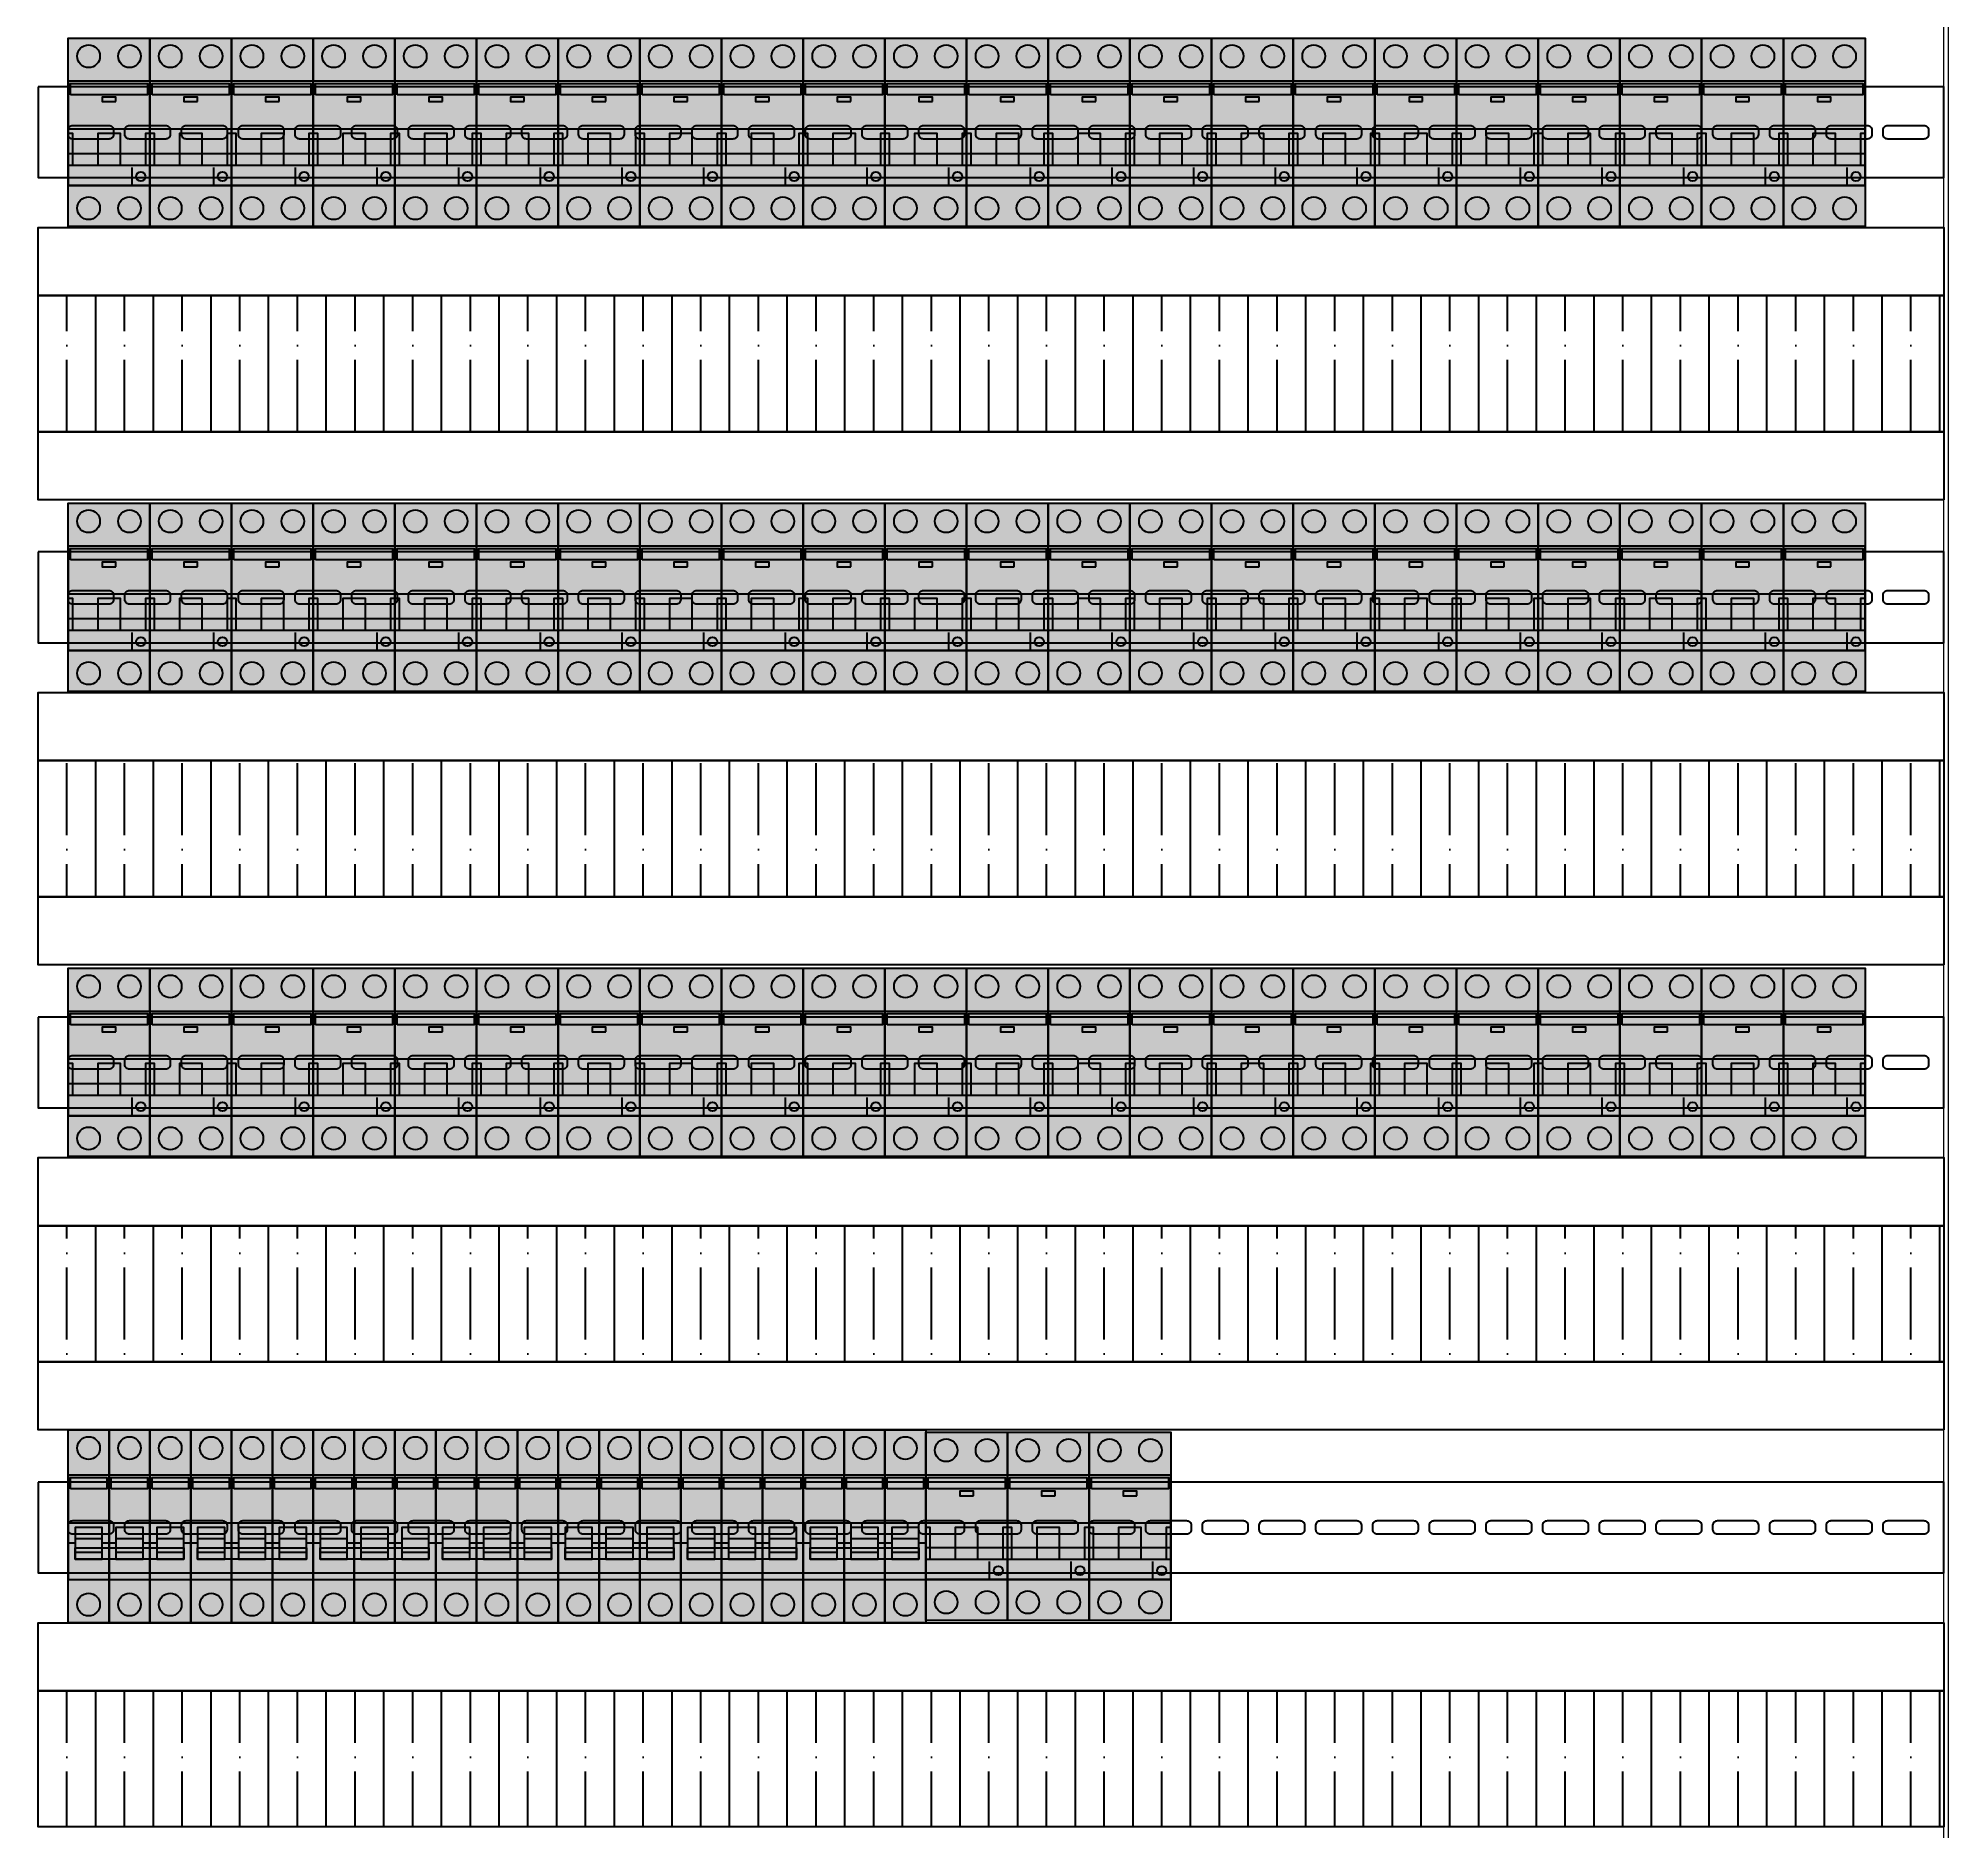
# Model space of a CAD drawing. Header units: millimetres. Extents: x -174 to 283928, y 1291 to 21053.
# Drawn here: x 9322 to 10162, y 19384 to 20173 of the extents above; entities that cross this region are included whole.
import ezdxf
from ezdxf.enums import TextEntityAlignment as Align

# ---------------------------------------------------------------- set-up
doc = ezdxf.new("R2010")
doc.units = ezdxf.units.MM
doc.linetypes.add('L000000000000000000', pattern=[0])
doc.layers.add('0_Рамка', color=7, linetype='Continuous')
doc.layers.add('devices', color=7, linetype='Continuous')
doc.styles.add('СПДС', font='isocpeur.ttf', dxfattribs={"width": 0.8, "height": 2.5})

# ---------------------------------------------------------------- blocks, each defined once
blk = doc.blocks.new('*U210')
at = {"ltscale": 2}
blk.add_lwpolyline([(0, 20), (0, -20), (840, -20), (840, 20), (0, 20)], dxfattribs=at)
for points in [[(15.23, 3), (31.23, 3, -0.414214), (33.23, 1), (33.23, -1, -0.414214), (31.23, -3), (15.23, -3, -0.414214), (13.23, -1), (13.23, 1, -0.414214)], [(40.23, 3), (56.23, 3, -0.414214), (58.23, 1), (58.23, -1, -0.414214), (56.23, -3), (40.23, -3, -0.414214), (38.23, -1), (38.23, 1, -0.414214)], [(65.23, 3), (81.23, 3, -0.414214), (83.23, 1), (83.23, -1, -0.414214), (81.23, -3), (65.23, -3, -0.414214), (63.23, -1), (63.23, 1, -0.414214)], [(90.23, 3), (106.23, 3, -0.414214), (108.23, 1), (108.23, -1, -0.414214), (106.23, -3), (90.23, -3, -0.414214), (88.23, -1), (88.23, 1, -0.414214)], [(115.23, 3), (131.23, 3, -0.414214), (133.23, 1), (133.23, -1, -0.414214), (131.23, -3), (115.23, -3, -0.414214), (113.23, -1), (113.23, 1, -0.414214)], [(140.23, 3), (156.23, 3, -0.414214), (158.23, 1), (158.23, -1, -0.414214), (156.23, -3), (140.23, -3, -0.414214), (138.23, -1), (138.23, 1, -0.414214)], [(165.23, 3), (181.23, 3, -0.414214), (183.23, 1), (183.23, -1, -0.414214), (181.23, -3), (165.23, -3, -0.414214), (163.23, -1), (163.23, 1, -0.414214)], [(190.23, 3), (206.23, 3, -0.414214), (208.23, 1), (208.23, -1, -0.414214), (206.23, -3), (190.23, -3, -0.414214), (188.23, -1), (188.23, 1, -0.414214)], [(215.23, 3), (231.23, 3, -0.414214), (233.23, 1), (233.23, -1, -0.414214), (231.23, -3), (215.23, -3, -0.414214), (213.23, -1), (213.23, 1, -0.414214)], [(240.23, 3), (256.23, 3, -0.414214), (258.23, 1), (258.23, -1, -0.414214), (256.23, -3), (240.23, -3, -0.414214), (238.23, -1), (238.23, 1, -0.414214)], [(265.23, 3), (281.23, 3, -0.414214), (283.23, 1), (283.23, -1, -0.414214), (281.23, -3), (265.23, -3, -0.414214), (263.23, -1), (263.23, 1, -0.414214)], [(290.23, 3), (306.23, 3, -0.414214), (308.23, 1), (308.23, -1, -0.414214), (306.23, -3), (290.23, -3, -0.414214), (288.23, -1), (288.23, 1, -0.414214)], [(315.23, 3), (331.23, 3, -0.414214), (333.23, 1), (333.23, -1, -0.414214), (331.23, -3), (315.23, -3, -0.414214), (313.23, -1), (313.23, 1, -0.414214)], [(340.23, 3), (356.23, 3, -0.414214), (358.23, 1), (358.23, -1, -0.414214), (356.23, -3), (340.23, -3, -0.414214), (338.23, -1), (338.23, 1, -0.414214)], [(365.23, 3), (381.23, 3, -0.414214), (383.23, 1), (383.23, -1, -0.414214), (381.23, -3), (365.23, -3, -0.414214), (363.23, -1), (363.23, 1, -0.414214)], [(390.23, 3), (406.23, 3, -0.414214), (408.23, 1), (408.23, -1, -0.414214), (406.23, -3), (390.23, -3, -0.414214), (388.23, -1), (388.23, 1, -0.414214)], [(415.23, 3), (431.23, 3, -0.414214), (433.23, 1), (433.23, -1, -0.414214), (431.23, -3), (415.23, -3, -0.414214), (413.23, -1), (413.23, 1, -0.414214)], [(440.23, 3), (456.23, 3, -0.414214), (458.23, 1), (458.23, -1, -0.414214), (456.23, -3), (440.23, -3, -0.414214), (438.23, -1), (438.23, 1, -0.414214)], [(465.23, 3), (481.23, 3, -0.414214), (483.23, 1), (483.23, -1, -0.414214), (481.23, -3), (465.23, -3, -0.414214), (463.23, -1), (463.23, 1, -0.414214)], [(490.23, 3), (506.23, 3, -0.414214), (508.23, 1), (508.23, -1, -0.414214), (506.23, -3), (490.23, -3, -0.414214), (488.23, -1), (488.23, 1, -0.414214)], [(515.23, 3), (531.23, 3, -0.414214), (533.23, 1), (533.23, -1, -0.414214), (531.23, -3), (515.23, -3, -0.414214), (513.23, -1), (513.23, 1, -0.414214)], [(540.23, 3), (556.23, 3, -0.414214), (558.23, 1), (558.23, -1, -0.414214), (556.23, -3), (540.23, -3, -0.414214), (538.23, -1), (538.23, 1, -0.414214)], [(565.23, 3), (581.23, 3, -0.414214), (583.23, 1), (583.23, -1, -0.414214), (581.23, -3), (565.23, -3, -0.414214), (563.23, -1), (563.23, 1, -0.414214)], [(590.23, 3), (606.23, 3, -0.414214), (608.23, 1), (608.23, -1, -0.414214), (606.23, -3), (590.23, -3, -0.414214), (588.23, -1), (588.23, 1, -0.414214)], [(615.23, 3), (631.23, 3, -0.414214), (633.23, 1), (633.23, -1, -0.414214), (631.23, -3), (615.23, -3, -0.414214), (613.23, -1), (613.23, 1, -0.414214)], [(640.23, 3), (656.23, 3, -0.414214), (658.23, 1), (658.23, -1, -0.414214), (656.23, -3), (640.23, -3, -0.414214), (638.23, -1), (638.23, 1, -0.414214)], [(665.23, 3), (681.23, 3, -0.414214), (683.23, 1), (683.23, -1, -0.414214), (681.23, -3), (665.23, -3, -0.414214), (663.23, -1), (663.23, 1, -0.414214)], [(690.23, 3), (706.23, 3, -0.414214), (708.23, 1), (708.23, -1, -0.414214), (706.23, -3), (690.23, -3, -0.414214), (688.23, -1), (688.23, 1, -0.414214)], [(715.23, 3), (731.23, 3, -0.414214), (733.23, 1), (733.23, -1, -0.414214), (731.23, -3), (715.23, -3, -0.414214), (713.23, -1), (713.23, 1, -0.414214)], [(740.23, 3), (756.23, 3, -0.414214), (758.23, 1), (758.23, -1, -0.414214), (756.23, -3), (740.23, -3, -0.414214), (738.23, -1), (738.23, 1, -0.414214)], [(765.23, 3), (781.23, 3, -0.414214), (783.23, 1), (783.23, -1, -0.414214), (781.23, -3), (765.23, -3, -0.414214), (763.23, -1), (763.23, 1, -0.414214)], [(790.23, 3), (806.23, 3, -0.414214), (808.23, 1), (808.23, -1, -0.414214), (806.23, -3), (790.23, -3, -0.414214), (788.23, -1), (788.23, 1, -0.414214)], [(815.23, 3), (831.23, 3, -0.414214), (833.23, 1), (833.23, -1, -0.414214), (831.23, -3), (815.23, -3, -0.414214), (813.23, -1), (813.23, 1, -0.414214)]]:
    blk.add_lwpolyline(points, format="xyb", close=True, dxfattribs=at)
blk = doc.blocks.new('*U212')
at = {"ltscale": 2}
blk.add_lwpolyline([(0, 20), (0, -20), (840, -20), (840, 20), (0, 20)], dxfattribs=at)
for points in [[(15.23, 3), (31.23, 3, -0.414214), (33.23, 1), (33.23, -1, -0.414214), (31.23, -3), (15.23, -3, -0.414214), (13.23, -1), (13.23, 1, -0.414214)], [(40.23, 3), (56.23, 3, -0.414214), (58.23, 1), (58.23, -1, -0.414214), (56.23, -3), (40.23, -3, -0.414214), (38.23, -1), (38.23, 1, -0.414214)], [(65.23, 3), (81.23, 3, -0.414214), (83.23, 1), (83.23, -1, -0.414214), (81.23, -3), (65.23, -3, -0.414214), (63.23, -1), (63.23, 1, -0.414214)], [(90.23, 3), (106.23, 3, -0.414214), (108.23, 1), (108.23, -1, -0.414214), (106.23, -3), (90.23, -3, -0.414214), (88.23, -1), (88.23, 1, -0.414214)], [(115.23, 3), (131.23, 3, -0.414214), (133.23, 1), (133.23, -1, -0.414214), (131.23, -3), (115.23, -3, -0.414214), (113.23, -1), (113.23, 1, -0.414214)], [(140.23, 3), (156.23, 3, -0.414214), (158.23, 1), (158.23, -1, -0.414214), (156.23, -3), (140.23, -3, -0.414214), (138.23, -1), (138.23, 1, -0.414214)], [(165.23, 3), (181.23, 3, -0.414214), (183.23, 1), (183.23, -1, -0.414214), (181.23, -3), (165.23, -3, -0.414214), (163.23, -1), (163.23, 1, -0.414214)], [(190.23, 3), (206.23, 3, -0.414214), (208.23, 1), (208.23, -1, -0.414214), (206.23, -3), (190.23, -3, -0.414214), (188.23, -1), (188.23, 1, -0.414214)], [(215.23, 3), (231.23, 3, -0.414214), (233.23, 1), (233.23, -1, -0.414214), (231.23, -3), (215.23, -3, -0.414214), (213.23, -1), (213.23, 1, -0.414214)], [(240.23, 3), (256.23, 3, -0.414214), (258.23, 1), (258.23, -1, -0.414214), (256.23, -3), (240.23, -3, -0.414214), (238.23, -1), (238.23, 1, -0.414214)], [(265.23, 3), (281.23, 3, -0.414214), (283.23, 1), (283.23, -1, -0.414214), (281.23, -3), (265.23, -3, -0.414214), (263.23, -1), (263.23, 1, -0.414214)], [(290.23, 3), (306.23, 3, -0.414214), (308.23, 1), (308.23, -1, -0.414214), (306.23, -3), (290.23, -3, -0.414214), (288.23, -1), (288.23, 1, -0.414214)], [(315.23, 3), (331.23, 3, -0.414214), (333.23, 1), (333.23, -1, -0.414214), (331.23, -3), (315.23, -3, -0.414214), (313.23, -1), (313.23, 1, -0.414214)], [(340.23, 3), (356.23, 3, -0.414214), (358.23, 1), (358.23, -1, -0.414214), (356.23, -3), (340.23, -3, -0.414214), (338.23, -1), (338.23, 1, -0.414214)], [(365.23, 3), (381.23, 3, -0.414214), (383.23, 1), (383.23, -1, -0.414214), (381.23, -3), (365.23, -3, -0.414214), (363.23, -1), (363.23, 1, -0.414214)], [(390.23, 3), (406.23, 3, -0.414214), (408.23, 1), (408.23, -1, -0.414214), (406.23, -3), (390.23, -3, -0.414214), (388.23, -1), (388.23, 1, -0.414214)], [(415.23, 3), (431.23, 3, -0.414214), (433.23, 1), (433.23, -1, -0.414214), (431.23, -3), (415.23, -3, -0.414214), (413.23, -1), (413.23, 1, -0.414214)], [(440.23, 3), (456.23, 3, -0.414214), (458.23, 1), (458.23, -1, -0.414214), (456.23, -3), (440.23, -3, -0.414214), (438.23, -1), (438.23, 1, -0.414214)], [(465.23, 3), (481.23, 3, -0.414214), (483.23, 1), (483.23, -1, -0.414214), (481.23, -3), (465.23, -3, -0.414214), (463.23, -1), (463.23, 1, -0.414214)], [(490.23, 3), (506.23, 3, -0.414214), (508.23, 1), (508.23, -1, -0.414214), (506.23, -3), (490.23, -3, -0.414214), (488.23, -1), (488.23, 1, -0.414214)], [(515.23, 3), (531.23, 3, -0.414214), (533.23, 1), (533.23, -1, -0.414214), (531.23, -3), (515.23, -3, -0.414214), (513.23, -1), (513.23, 1, -0.414214)], [(540.23, 3), (556.23, 3, -0.414214), (558.23, 1), (558.23, -1, -0.414214), (556.23, -3), (540.23, -3, -0.414214), (538.23, -1), (538.23, 1, -0.414214)], [(565.23, 3), (581.23, 3, -0.414214), (583.23, 1), (583.23, -1, -0.414214), (581.23, -3), (565.23, -3, -0.414214), (563.23, -1), (563.23, 1, -0.414214)], [(590.23, 3), (606.23, 3, -0.414214), (608.23, 1), (608.23, -1, -0.414214), (606.23, -3), (590.23, -3, -0.414214), (588.23, -1), (588.23, 1, -0.414214)], [(615.23, 3), (631.23, 3, -0.414214), (633.23, 1), (633.23, -1, -0.414214), (631.23, -3), (615.23, -3, -0.414214), (613.23, -1), (613.23, 1, -0.414214)], [(640.23, 3), (656.23, 3, -0.414214), (658.23, 1), (658.23, -1, -0.414214), (656.23, -3), (640.23, -3, -0.414214), (638.23, -1), (638.23, 1, -0.414214)], [(665.23, 3), (681.23, 3, -0.414214), (683.23, 1), (683.23, -1, -0.414214), (681.23, -3), (665.23, -3, -0.414214), (663.23, -1), (663.23, 1, -0.414214)], [(690.23, 3), (706.23, 3, -0.414214), (708.23, 1), (708.23, -1, -0.414214), (706.23, -3), (690.23, -3, -0.414214), (688.23, -1), (688.23, 1, -0.414214)], [(715.23, 3), (731.23, 3, -0.414214), (733.23, 1), (733.23, -1, -0.414214), (731.23, -3), (715.23, -3, -0.414214), (713.23, -1), (713.23, 1, -0.414214)], [(740.23, 3), (756.23, 3, -0.414214), (758.23, 1), (758.23, -1, -0.414214), (756.23, -3), (740.23, -3, -0.414214), (738.23, -1), (738.23, 1, -0.414214)], [(765.23, 3), (781.23, 3, -0.414214), (783.23, 1), (783.23, -1, -0.414214), (781.23, -3), (765.23, -3, -0.414214), (763.23, -1), (763.23, 1, -0.414214)], [(790.23, 3), (806.23, 3, -0.414214), (808.23, 1), (808.23, -1, -0.414214), (806.23, -3), (790.23, -3, -0.414214), (788.23, -1), (788.23, 1, -0.414214)], [(815.23, 3), (831.23, 3, -0.414214), (833.23, 1), (833.23, -1, -0.414214), (831.23, -3), (815.23, -3, -0.414214), (813.23, -1), (813.23, 1, -0.414214)]]:
    blk.add_lwpolyline(points, format="xyb", close=True, dxfattribs=at)
blk = doc.blocks.new('*U266')
at = {"true_color": 0xffffff}
h = blk.add_hatch(color=7, dxfattribs=at)
h.paths.add_polyline_path([(36, -19), (36, 66), (54, 66), (54, -19)])
h.paths.add_polyline_path([(18, -19), (18, 66), (36, 66), (36, -19)])
h.paths.add_polyline_path([(0, -19), (0, 66), (18, 66), (18, -19)])
at = {"color": 7, "linetype": 'L000000000000000000'}
for p, q in [((0, 25), (18, 25)), ((15, 18), (3, 18)), ((18, 25), (36, 25)), ((18, 25), (36, 25)), ((33, 18), (21, 18)), ((36, 25), (54, 25)), ((51, 18), (39, 18)), ((3, 16), (0, 16)), ((18, 16), (15, 16)), ((21, 16), (18, 16)), ((36, 16), (33, 16)), ((36, 16), (33, 16)), ((39, 16), (36, 16)), ((54, 16), (51, 16))]:
    blk.add_line(p, q, dxfattribs=at)
at = {"color": 7, "linetype": 'Continuous'}
for points in [[(0, -19), (0, 66), (18, 66), (18, -19)], [(18, -19), (18, 66), (36, 66), (36, -19)], [(36, -19), (36, 66), (54, 66), (54, -19)], [(18, 0), (18, 46), (0, 46), (0, 0)], [(1, 40), (1, 45), (17, 45), (17, 40)], [(36, 0), (36, 46), (18, 46), (18, 0)], [(19, 40), (19, 45), (35, 45), (35, 40)], [(54, 0), (54, 46), (36, 46), (36, 0)], [(37, 40), (37, 45), (53, 45), (53, 40)], [(51, 14), (51, 9), (3, 9), (3, 14)]]:
    blk.add_lwpolyline(points, close=True, dxfattribs=at)
at = {"color": 7, "linetype": 'L000000000000000000'}
for points in [[(15, 9), (15, 23), (3, 23), (3, 9)], [(33, 9), (33, 23), (21, 23), (21, 9)], [(51, 9), (51, 23), (39, 23), (39, 9)], [(15, 9), (15, 12), (3, 12), (3, 9)], [(33, 9), (33, 12), (21, 12), (21, 9)], [(51, 9), (51, 12), (39, 12), (39, 9)]]:
    blk.add_lwpolyline(points, close=True, dxfattribs=at)
at = {"color": 7, "linetype": 'Continuous'}
for points in [[(18, 1), (18, 12)], [(18, 1), (18, 12)], [(18, 1), (18, 12)], [(18, 1), (18, 12)], [(36, 1), (36, 12), (36, 12)], [(36, 1), (36, 12), (36, 12)], [(36, 1), (36, 12), (36, 12)], [(36, 1), (36, 12), (36, 12)]]:
    blk.add_lwpolyline(points, dxfattribs=at)
for centre in [(9, 58), (27, 58), (45, 58), (9, -11), (27, -11), (45, -11)]:
    blk.add_circle(centre, 5, dxfattribs=at)
at = {"color": 5, "linetype": 'Continuous'}
for points in [[(1, 40), (1, 45), (17, 40), (17, 45)], [(19, 40), (19, 45), (35, 40), (35, 45)], [(37, 40), (37, 45), (53, 40), (53, 45)]]:
    blk.add_solid(points, dxfattribs=at)
at = {"color": 7, "linetype": 'Continuous'}
blk.add_solid([(51, 14), (51, 9), (3, 14), (3, 9)], dxfattribs=at)
at = {"color": 7, "linetype": 'L000000000000000000'}
for points in [[(15, 9), (15, 12), (3, 9), (3, 12)], [(33, 9), (33, 12), (21, 9), (21, 12)], [(51, 9), (51, 12), (39, 9), (39, 12)]]:
    blk.add_solid(points, dxfattribs=at)
blk = doc.blocks.new('*U197')
blk.add_wipeout([(0, 30), (840, 30), (840, -30), (0, -30)])
at = {"true_color": 0x2776bb}
h = blk.add_hatch(dxfattribs=at)
h.set_pattern_fill('ANSI35', color=152, scale=4, angle=45)
h.set_pattern_definition([(90, (-6146.77, 1406.27), (-25.4, 0), []), (90, (-6134.07, 1418.97), (-25.4, 0), [31.75, -6.35, 0, -6.35])])
h.paths.add_polyline_path([(840, -30), (840, 30), (0, 30), (0, -30)])
blk.add_lwpolyline([(0, 30), (840, 30), (840, -30), (0, -30), (0, 30)])
blk = doc.blocks.new('DS201')
at = {"true_color": 0xffffff}
blk.add_hatch(color=7, dxfattribs=at).paths.add_polyline_path([(0, -64), (0, 19), (36, 19), (36, -64)])
at = {"color": 7, "linetype": 'Continuous'}
for points in [[(0, -64), (0, 19), (36, 19), (36, -64)], [(36, -46), (36, 0), (0, 0), (0, -46)], [(1, -6), (1, -1), (35, -1), (35, -6)], [(21, -9), (21, -7), (15, -7), (15, -9)], [(0, -46), (0, -21), (36, -21), (36, -46)], [(2, -37), (2, -23), (0, -23), (0, -37)], [(23, -37), (23, -23), (13, -23), (13, -37)], [(36, -37), (36, -23), (34, -23), (34, -37)], [(36, -37), (36, -32), (0, -32), (0, -37)]]:
    blk.add_lwpolyline(points, close=True, dxfattribs=at)
blk.add_lwpolyline([(28, -38), (28, -46), (36, -46)], dxfattribs=at)
for centre, radius in [((9, 11), 5), ((27, 11), 5), ((32, -42), 2), ((9, -56), 5), ((27, -56), 5)]:
    blk.add_circle(centre, radius, dxfattribs=at)
at = {"color": 1, "linetype": 'Continuous'}
blk.add_solid([(1, -6), (1, -1), (35, -6), (35, -1)], dxfattribs=at)
at = {"color": 7, "linetype": 'Continuous'}
for points in [[(2, -37), (2, -23), (0, -37), (0, -23)], [(23, -37), (23, -23), (13, -37), (13, -23)], [(36, -37), (36, -23), (34, -37), (34, -23)], [(36, -37), (36, -32), (0, -37), (0, -32)]]:
    blk.add_solid(points, dxfattribs=at)
blk = doc.blocks.new('*U208')
at = {"ltscale": 2}
blk.add_lwpolyline([(0, 20), (0, -20), (840, -20), (840, 20), (0, 20)], dxfattribs=at)
for points in [[(15.23, 3), (31.23, 3, -0.414214), (33.23, 1), (33.23, -1, -0.414214), (31.23, -3), (15.23, -3, -0.414214), (13.23, -1), (13.23, 1, -0.414214)], [(40.23, 3), (56.23, 3, -0.414214), (58.23, 1), (58.23, -1, -0.414214), (56.23, -3), (40.23, -3, -0.414214), (38.23, -1), (38.23, 1, -0.414214)], [(65.23, 3), (81.23, 3, -0.414214), (83.23, 1), (83.23, -1, -0.414214), (81.23, -3), (65.23, -3, -0.414214), (63.23, -1), (63.23, 1, -0.414214)], [(90.23, 3), (106.23, 3, -0.414214), (108.23, 1), (108.23, -1, -0.414214), (106.23, -3), (90.23, -3, -0.414214), (88.23, -1), (88.23, 1, -0.414214)], [(115.23, 3), (131.23, 3, -0.414214), (133.23, 1), (133.23, -1, -0.414214), (131.23, -3), (115.23, -3, -0.414214), (113.23, -1), (113.23, 1, -0.414214)], [(140.23, 3), (156.23, 3, -0.414214), (158.23, 1), (158.23, -1, -0.414214), (156.23, -3), (140.23, -3, -0.414214), (138.23, -1), (138.23, 1, -0.414214)], [(165.23, 3), (181.23, 3, -0.414214), (183.23, 1), (183.23, -1, -0.414214), (181.23, -3), (165.23, -3, -0.414214), (163.23, -1), (163.23, 1, -0.414214)], [(190.23, 3), (206.23, 3, -0.414214), (208.23, 1), (208.23, -1, -0.414214), (206.23, -3), (190.23, -3, -0.414214), (188.23, -1), (188.23, 1, -0.414214)], [(215.23, 3), (231.23, 3, -0.414214), (233.23, 1), (233.23, -1, -0.414214), (231.23, -3), (215.23, -3, -0.414214), (213.23, -1), (213.23, 1, -0.414214)], [(240.23, 3), (256.23, 3, -0.414214), (258.23, 1), (258.23, -1, -0.414214), (256.23, -3), (240.23, -3, -0.414214), (238.23, -1), (238.23, 1, -0.414214)], [(265.23, 3), (281.23, 3, -0.414214), (283.23, 1), (283.23, -1, -0.414214), (281.23, -3), (265.23, -3, -0.414214), (263.23, -1), (263.23, 1, -0.414214)], [(290.23, 3), (306.23, 3, -0.414214), (308.23, 1), (308.23, -1, -0.414214), (306.23, -3), (290.23, -3, -0.414214), (288.23, -1), (288.23, 1, -0.414214)], [(315.23, 3), (331.23, 3, -0.414214), (333.23, 1), (333.23, -1, -0.414214), (331.23, -3), (315.23, -3, -0.414214), (313.23, -1), (313.23, 1, -0.414214)], [(340.23, 3), (356.23, 3, -0.414214), (358.23, 1), (358.23, -1, -0.414214), (356.23, -3), (340.23, -3, -0.414214), (338.23, -1), (338.23, 1, -0.414214)], [(365.23, 3), (381.23, 3, -0.414214), (383.23, 1), (383.23, -1, -0.414214), (381.23, -3), (365.23, -3, -0.414214), (363.23, -1), (363.23, 1, -0.414214)], [(390.23, 3), (406.23, 3, -0.414214), (408.23, 1), (408.23, -1, -0.414214), (406.23, -3), (390.23, -3, -0.414214), (388.23, -1), (388.23, 1, -0.414214)], [(415.23, 3), (431.23, 3, -0.414214), (433.23, 1), (433.23, -1, -0.414214), (431.23, -3), (415.23, -3, -0.414214), (413.23, -1), (413.23, 1, -0.414214)], [(440.23, 3), (456.23, 3, -0.414214), (458.23, 1), (458.23, -1, -0.414214), (456.23, -3), (440.23, -3, -0.414214), (438.23, -1), (438.23, 1, -0.414214)], [(465.23, 3), (481.23, 3, -0.414214), (483.23, 1), (483.23, -1, -0.414214), (481.23, -3), (465.23, -3, -0.414214), (463.23, -1), (463.23, 1, -0.414214)], [(490.23, 3), (506.23, 3, -0.414214), (508.23, 1), (508.23, -1, -0.414214), (506.23, -3), (490.23, -3, -0.414214), (488.23, -1), (488.23, 1, -0.414214)], [(515.23, 3), (531.23, 3, -0.414214), (533.23, 1), (533.23, -1, -0.414214), (531.23, -3), (515.23, -3, -0.414214), (513.23, -1), (513.23, 1, -0.414214)], [(540.23, 3), (556.23, 3, -0.414214), (558.23, 1), (558.23, -1, -0.414214), (556.23, -3), (540.23, -3, -0.414214), (538.23, -1), (538.23, 1, -0.414214)], [(565.23, 3), (581.23, 3, -0.414214), (583.23, 1), (583.23, -1, -0.414214), (581.23, -3), (565.23, -3, -0.414214), (563.23, -1), (563.23, 1, -0.414214)], [(590.23, 3), (606.23, 3, -0.414214), (608.23, 1), (608.23, -1, -0.414214), (606.23, -3), (590.23, -3, -0.414214), (588.23, -1), (588.23, 1, -0.414214)], [(615.23, 3), (631.23, 3, -0.414214), (633.23, 1), (633.23, -1, -0.414214), (631.23, -3), (615.23, -3, -0.414214), (613.23, -1), (613.23, 1, -0.414214)], [(640.23, 3), (656.23, 3, -0.414214), (658.23, 1), (658.23, -1, -0.414214), (656.23, -3), (640.23, -3, -0.414214), (638.23, -1), (638.23, 1, -0.414214)], [(665.23, 3), (681.23, 3, -0.414214), (683.23, 1), (683.23, -1, -0.414214), (681.23, -3), (665.23, -3, -0.414214), (663.23, -1), (663.23, 1, -0.414214)], [(690.23, 3), (706.23, 3, -0.414214), (708.23, 1), (708.23, -1, -0.414214), (706.23, -3), (690.23, -3, -0.414214), (688.23, -1), (688.23, 1, -0.414214)], [(715.23, 3), (731.23, 3, -0.414214), (733.23, 1), (733.23, -1, -0.414214), (731.23, -3), (715.23, -3, -0.414214), (713.23, -1), (713.23, 1, -0.414214)], [(740.23, 3), (756.23, 3, -0.414214), (758.23, 1), (758.23, -1, -0.414214), (756.23, -3), (740.23, -3, -0.414214), (738.23, -1), (738.23, 1, -0.414214)], [(765.23, 3), (781.23, 3, -0.414214), (783.23, 1), (783.23, -1, -0.414214), (781.23, -3), (765.23, -3, -0.414214), (763.23, -1), (763.23, 1, -0.414214)], [(790.23, 3), (806.23, 3, -0.414214), (808.23, 1), (808.23, -1, -0.414214), (806.23, -3), (790.23, -3, -0.414214), (788.23, -1), (788.23, 1, -0.414214)], [(815.23, 3), (831.23, 3, -0.414214), (833.23, 1), (833.23, -1, -0.414214), (831.23, -3), (815.23, -3, -0.414214), (813.23, -1), (813.23, 1, -0.414214)]]:
    blk.add_lwpolyline(points, format="xyb", close=True, dxfattribs=at)
blk = doc.blocks.new('*U206')
at = {"ltscale": 2}
blk.add_lwpolyline([(0, 20), (0, -20), (840, -20), (840, 20), (0, 20)], dxfattribs=at)
for points in [[(15.23, 3), (31.23, 3, -0.414214), (33.23, 1), (33.23, -1, -0.414214), (31.23, -3), (15.23, -3, -0.414214), (13.23, -1), (13.23, 1, -0.414214)], [(40.23, 3), (56.23, 3, -0.414214), (58.23, 1), (58.23, -1, -0.414214), (56.23, -3), (40.23, -3, -0.414214), (38.23, -1), (38.23, 1, -0.414214)], [(65.23, 3), (81.23, 3, -0.414214), (83.23, 1), (83.23, -1, -0.414214), (81.23, -3), (65.23, -3, -0.414214), (63.23, -1), (63.23, 1, -0.414214)], [(90.23, 3), (106.23, 3, -0.414214), (108.23, 1), (108.23, -1, -0.414214), (106.23, -3), (90.23, -3, -0.414214), (88.23, -1), (88.23, 1, -0.414214)], [(115.23, 3), (131.23, 3, -0.414214), (133.23, 1), (133.23, -1, -0.414214), (131.23, -3), (115.23, -3, -0.414214), (113.23, -1), (113.23, 1, -0.414214)], [(140.23, 3), (156.23, 3, -0.414214), (158.23, 1), (158.23, -1, -0.414214), (156.23, -3), (140.23, -3, -0.414214), (138.23, -1), (138.23, 1, -0.414214)], [(165.23, 3), (181.23, 3, -0.414214), (183.23, 1), (183.23, -1, -0.414214), (181.23, -3), (165.23, -3, -0.414214), (163.23, -1), (163.23, 1, -0.414214)], [(190.23, 3), (206.23, 3, -0.414214), (208.23, 1), (208.23, -1, -0.414214), (206.23, -3), (190.23, -3, -0.414214), (188.23, -1), (188.23, 1, -0.414214)], [(215.23, 3), (231.23, 3, -0.414214), (233.23, 1), (233.23, -1, -0.414214), (231.23, -3), (215.23, -3, -0.414214), (213.23, -1), (213.23, 1, -0.414214)], [(240.23, 3), (256.23, 3, -0.414214), (258.23, 1), (258.23, -1, -0.414214), (256.23, -3), (240.23, -3, -0.414214), (238.23, -1), (238.23, 1, -0.414214)], [(265.23, 3), (281.23, 3, -0.414214), (283.23, 1), (283.23, -1, -0.414214), (281.23, -3), (265.23, -3, -0.414214), (263.23, -1), (263.23, 1, -0.414214)], [(290.23, 3), (306.23, 3, -0.414214), (308.23, 1), (308.23, -1, -0.414214), (306.23, -3), (290.23, -3, -0.414214), (288.23, -1), (288.23, 1, -0.414214)], [(315.23, 3), (331.23, 3, -0.414214), (333.23, 1), (333.23, -1, -0.414214), (331.23, -3), (315.23, -3, -0.414214), (313.23, -1), (313.23, 1, -0.414214)], [(340.23, 3), (356.23, 3, -0.414214), (358.23, 1), (358.23, -1, -0.414214), (356.23, -3), (340.23, -3, -0.414214), (338.23, -1), (338.23, 1, -0.414214)], [(365.23, 3), (381.23, 3, -0.414214), (383.23, 1), (383.23, -1, -0.414214), (381.23, -3), (365.23, -3, -0.414214), (363.23, -1), (363.23, 1, -0.414214)], [(390.23, 3), (406.23, 3, -0.414214), (408.23, 1), (408.23, -1, -0.414214), (406.23, -3), (390.23, -3, -0.414214), (388.23, -1), (388.23, 1, -0.414214)], [(415.23, 3), (431.23, 3, -0.414214), (433.23, 1), (433.23, -1, -0.414214), (431.23, -3), (415.23, -3, -0.414214), (413.23, -1), (413.23, 1, -0.414214)], [(440.23, 3), (456.23, 3, -0.414214), (458.23, 1), (458.23, -1, -0.414214), (456.23, -3), (440.23, -3, -0.414214), (438.23, -1), (438.23, 1, -0.414214)], [(465.23, 3), (481.23, 3, -0.414214), (483.23, 1), (483.23, -1, -0.414214), (481.23, -3), (465.23, -3, -0.414214), (463.23, -1), (463.23, 1, -0.414214)], [(490.23, 3), (506.23, 3, -0.414214), (508.23, 1), (508.23, -1, -0.414214), (506.23, -3), (490.23, -3, -0.414214), (488.23, -1), (488.23, 1, -0.414214)], [(515.23, 3), (531.23, 3, -0.414214), (533.23, 1), (533.23, -1, -0.414214), (531.23, -3), (515.23, -3, -0.414214), (513.23, -1), (513.23, 1, -0.414214)], [(540.23, 3), (556.23, 3, -0.414214), (558.23, 1), (558.23, -1, -0.414214), (556.23, -3), (540.23, -3, -0.414214), (538.23, -1), (538.23, 1, -0.414214)], [(565.23, 3), (581.23, 3, -0.414214), (583.23, 1), (583.23, -1, -0.414214), (581.23, -3), (565.23, -3, -0.414214), (563.23, -1), (563.23, 1, -0.414214)], [(590.23, 3), (606.23, 3, -0.414214), (608.23, 1), (608.23, -1, -0.414214), (606.23, -3), (590.23, -3, -0.414214), (588.23, -1), (588.23, 1, -0.414214)], [(615.23, 3), (631.23, 3, -0.414214), (633.23, 1), (633.23, -1, -0.414214), (631.23, -3), (615.23, -3, -0.414214), (613.23, -1), (613.23, 1, -0.414214)], [(640.23, 3), (656.23, 3, -0.414214), (658.23, 1), (658.23, -1, -0.414214), (656.23, -3), (640.23, -3, -0.414214), (638.23, -1), (638.23, 1, -0.414214)], [(665.23, 3), (681.23, 3, -0.414214), (683.23, 1), (683.23, -1, -0.414214), (681.23, -3), (665.23, -3, -0.414214), (663.23, -1), (663.23, 1, -0.414214)], [(690.23, 3), (706.23, 3, -0.414214), (708.23, 1), (708.23, -1, -0.414214), (706.23, -3), (690.23, -3, -0.414214), (688.23, -1), (688.23, 1, -0.414214)], [(715.23, 3), (731.23, 3, -0.414214), (733.23, 1), (733.23, -1, -0.414214), (731.23, -3), (715.23, -3, -0.414214), (713.23, -1), (713.23, 1, -0.414214)], [(740.23, 3), (756.23, 3, -0.414214), (758.23, 1), (758.23, -1, -0.414214), (756.23, -3), (740.23, -3, -0.414214), (738.23, -1), (738.23, 1, -0.414214)], [(765.23, 3), (781.23, 3, -0.414214), (783.23, 1), (783.23, -1, -0.414214), (781.23, -3), (765.23, -3, -0.414214), (763.23, -1), (763.23, 1, -0.414214)], [(790.23, 3), (806.23, 3, -0.414214), (808.23, 1), (808.23, -1, -0.414214), (806.23, -3), (790.23, -3, -0.414214), (788.23, -1), (788.23, 1, -0.414214)], [(815.23, 3), (831.23, 3, -0.414214), (833.23, 1), (833.23, -1, -0.414214), (831.23, -3), (815.23, -3, -0.414214), (813.23, -1), (813.23, 1, -0.414214)]]:
    blk.add_lwpolyline(points, format="xyb", close=True, dxfattribs=at)
blk = doc.blocks.new('*U198')
at = {"color": 0, "linetype": 'Continuous', "lineweight": 0}
for p, q in [((0, 2198.4), (0, 50)), ((1000, 1.6), (1000, 2198.4)), ((0, 2150), (2, 2150)), ((2, 2150), (2, 2122.5)), ((2, 2150), (2, 50)), ((2, 2150), (48, 2150)), ((48, 2150), (48, 50)), ((48, 2150), (50, 2150)), ((50, 2150), (50, 1.6)), ((950, 50), (950, 2150)), ((952, 2150), (950, 2150)), ((952, 50), (952, 2150)), ((998, 2150), (952, 2150)), ((998, 2122.5), (998, 2150)), ((998, 50), (998, 2150)), ((1000, 2150), (998, 2150)), ((1.5, 2122.5), (2, 2122.5)), ((1.5, 2117.5), (1.5, 2122.5)), ((2, 2117.5), (1.5, 2117.5)), ((6.5, 2122.5), (2, 2122.5)), ((2, 2117.5), (6.5, 2117.5)), ((2.5, 2122.5), (2.5, 2117.5)), ((6.5, 2117.5), (6.5, 2122.5)), ((19.5, 2121), (19.5, 2069)), ((20.5, 2123), (20.5, 2067)), ((40, 2123.5), (22, 2123.5)), ((42, 2122.5), (42, 2067.5)), ((42.5, 2069), (42.5, 2121)), ((957.5, 2121), (957.5, 2069)), ((958, 2067.5), (958, 2122.5)), ((978, 2123.5), (960, 2123.5)), ((979.5, 2067), (979.5, 2123)), ((980.5, 2069), (980.5, 2121)), ((998, 2122.5), (993.5, 2122.5)), ((993.5, 2122.5), (993.5, 2117.5)), ((993.5, 2117.5), (998, 2117.5)), ((997.5, 2117.5), (997.5, 2122.5)), ((998, 2122.5), (998.5, 2122.5)), ((998.5, 2117.5), (998, 2117.5)), ((998.5, 2122.5), (998.5, 2117.5)), ((22, 2066.5), (40, 2066.5)), ((960, 2066.5), (978, 2066.5)), ((29.5, 2054.5), (29.5, 2045.5)), ((40, 2056), (31, 2056)), ((41.5, 2045.5), (41.5, 2054.5)), ((958.5, 2054.5), (958.5, 2045.5)), ((969, 2056), (960, 2056)), ((970.5, 2045.5), (970.5, 2054.5)), ((31, 2044), (40, 2044)), ((960, 2044), (969, 2044)), ((20.5, 2034.5), (20.5, 1965.5)), ((40, 2035), (22, 2035)), ((42, 2034), (42, 1966)), ((958, 1966), (958, 2034)), ((978, 2035), (960, 2035)), ((979.5, 1965.5), (979.5, 2034.5)), ((19.5, 2032.5), (19.5, 1967.5)), ((42.5, 1967.5), (42.5, 2032.5)), ((957.5, 2032.5), (957.5, 1967.5)), ((980.5, 1967.5), (980.5, 2032.5)), ((22, 1965), (40, 1965)), ((960, 1965), (978, 1965)), ((29.5, 1954.5), (29.5, 1945.5)), ((40, 1956), (31, 1956)), ((41.5, 1945.5), (41.5, 1954.5)), ((958.5, 1954.5), (958.5, 1945.5)), ((969, 1956), (960, 1956)), ((970.5, 1945.5), (970.5, 1954.5)), ((31, 1944), (40, 1944)), ((960, 1944), (969, 1944)), ((19.5, 1932.5), (19.5, 1867.5)), ((20.5, 1934.5), (20.5, 1865.5)), ((40, 1935), (22, 1935)), ((42, 1934), (42, 1866)), ((42.5, 1867.5), (42.5, 1932.5)), ((957.5, 1932.5), (957.5, 1867.5)), ((958, 1866), (958, 1934)), ((978, 1935), (960, 1935)), ((979.5, 1865.5), (979.5, 1934.5)), ((980.5, 1867.5), (980.5, 1932.5)), ((22, 1865), (40, 1865)), ((960, 1865), (978, 1865)), ((29.5, 1854.5), (29.5, 1845.5)), ((40, 1856), (31, 1856)), ((41.5, 1845.5), (41.5, 1854.5)), ((958.5, 1854.5), (958.5, 1845.5)), ((969, 1856), (960, 1856)), ((970.5, 1845.5), (970.5, 1854.5)), ((31, 1844), (40, 1844)), ((960, 1844), (969, 1844)), ((19.5, 1832.5), (19.5, 1767.5)), ((20.5, 1834.5), (20.5, 1765.5)), ((40, 1835), (22, 1835)), ((42, 1834), (42, 1766)), ((42.5, 1767.5), (42.5, 1832.5)), ((957.5, 1832.5), (957.5, 1767.5)), ((958, 1766), (958, 1834)), ((978, 1835), (960, 1835)), ((979.5, 1765.5), (979.5, 1834.5)), ((980.5, 1767.5), (980.5, 1832.5)), ((22, 1765), (40, 1765)), ((960, 1765), (978, 1765)), ((40, 1756), (31, 1756)), ((969, 1756), (960, 1756)), ((29.5, 1754.5), (29.5, 1745.5)), ((41.5, 1745.5), (41.5, 1754.5)), ((958.5, 1754.5), (958.5, 1745.5)), ((970.5, 1745.5), (970.5, 1754.5)), ((31, 1744), (40, 1744)), ((960, 1744), (969, 1744)), ((19.5, 1732.5), (19.5, 1667.5)), ((20.5, 1734.5), (20.5, 1665.5)), ((40, 1735), (22, 1735)), ((42, 1734), (42, 1666)), ((42.5, 1667.5), (42.5, 1732.5)), ((957.5, 1732.5), (957.5, 1667.5)), ((958, 1666), (958, 1734)), ((978, 1735), (960, 1735)), ((979.5, 1665.5), (979.5, 1734.5)), ((980.5, 1667.5), (980.5, 1732.5)), ((22, 1665), (40, 1665)), ((960, 1665), (978, 1665)), ((40, 1656), (31, 1656)), ((969, 1656), (960, 1656)), ((29.5, 1654.5), (29.5, 1645.5)), ((41.5, 1645.5), (41.5, 1654.5)), ((958.5, 1654.5), (958.5, 1645.5)), ((970.5, 1645.5), (970.5, 1654.5)), ((31, 1644), (40, 1644)), ((960, 1644), (969, 1644)), ((19.5, 1632.5), (19.5, 1567.5)), ((20.5, 1634.5), (20.5, 1565.5)), ((40, 1635), (22, 1635)), ((42, 1634), (42, 1566)), ((42.5, 1567.5), (42.5, 1632.5)), ((957.5, 1632.5), (957.5, 1567.5)), ((958, 1566), (958, 1634)), ((978, 1635), (960, 1635)), ((979.5, 1565.5), (979.5, 1634.5)), ((980.5, 1567.5), (980.5, 1632.5)), ((22, 1565), (40, 1565)), ((960, 1565), (978, 1565)), ((29.5, 1554.5), (29.5, 1545.5)), ((40, 1556), (31, 1556)), ((41.5, 1545.5), (41.5, 1554.5)), ((958.5, 1554.5), (958.5, 1545.5)), ((969, 1556), (960, 1556)), ((970.5, 1545.5), (970.5, 1554.5)), ((31, 1544), (40, 1544)), ((960, 1544), (969, 1544)), ((19.5, 1532.5), (19.5, 1467.5)), ((20.5, 1534.5), (20.5, 1465.5)), ((40, 1535), (22, 1535)), ((42, 1534), (42, 1466)), ((42.5, 1467.5), (42.5, 1532.5)), ((957.5, 1532.5), (957.5, 1467.5)), ((958, 1466), (958, 1534)), ((978, 1535), (960, 1535)), ((979.5, 1465.5), (979.5, 1534.5)), ((980.5, 1467.5), (980.5, 1532.5)), ((22, 1465), (40, 1465)), ((960, 1465), (978, 1465)), ((29.5, 1454.5), (29.5, 1445.5)), ((40, 1456), (31, 1456)), ((41.5, 1445.5), (41.5, 1454.5)), ((958.5, 1454.5), (958.5, 1445.5)), ((969, 1456), (960, 1456)), ((970.5, 1445.5), (970.5, 1454.5)), ((31, 1444), (40, 1444)), ((960, 1444), (969, 1444)), ((19.5, 1432.5), (19.5, 1367.5)), ((20.5, 1434.5), (20.5, 1365.5)), ((40, 1435), (22, 1435)), ((42, 1434), (42, 1366)), ((42.5, 1367.5), (42.5, 1432.5)), ((957.5, 1432.5), (957.5, 1367.5)), ((958, 1366), (958, 1434)), ((978, 1435), (960, 1435)), ((979.5, 1365.5), (979.5, 1434.5)), ((980.5, 1367.5), (980.5, 1432.5)), ((22, 1365), (40, 1365)), ((960, 1365), (978, 1365)), ((29.5, 1354.5), (29.5, 1345.5)), ((40, 1356), (31, 1356)), ((41.5, 1345.5), (41.5, 1354.5)), ((958.5, 1354.5), (958.5, 1345.5)), ((969, 1356), (960, 1356)), ((970.5, 1345.5), (970.5, 1354.5)), ((31, 1344), (40, 1344)), ((960, 1344), (969, 1344)), ((19.5, 1332.5), (19.5, 1267.5)), ((20.5, 1334.5), (20.5, 1265.5)), ((40, 1335), (22, 1335)), ((42, 1334), (42, 1266)), ((42.5, 1267.5), (42.5, 1332.5)), ((957.5, 1332.5), (957.5, 1267.5)), ((958, 1266), (958, 1334)), ((978, 1335), (960, 1335)), ((979.5, 1265.5), (979.5, 1334.5)), ((980.5, 1267.5), (980.5, 1332.5)), ((22, 1265), (40, 1265)), ((960, 1265), (978, 1265)), ((29.5, 1254.5), (29.5, 1245.5)), ((40, 1256), (31, 1256)), ((41.5, 1245.5), (41.5, 1254.5)), ((958.5, 1254.5), (958.5, 1245.5)), ((969, 1256), (960, 1256)), ((970.5, 1245.5), (970.5, 1254.5)), ((31, 1244), (40, 1244)), ((960, 1244), (969, 1244)), ((40, 1235), (22, 1235)), ((978, 1235), (960, 1235)), ((19.5, 1232.5), (19.5, 1167.5)), ((20.5, 1234.5), (20.5, 1165.5)), ((42, 1234), (42, 1166)), ((42.5, 1167.5), (42.5, 1232.5)), ((957.5, 1232.5), (957.5, 1167.5)), ((958, 1166), (958, 1234)), ((979.5, 1165.5), (979.5, 1234.5)), ((980.5, 1167.5), (980.5, 1232.5)), ((22, 1165), (40, 1165)), ((960, 1165), (978, 1165)), ((29.5, 1154.5), (29.5, 1145.5)), ((40, 1156), (31, 1156)), ((41.5, 1145.5), (41.5, 1154.5)), ((958.5, 1154.5), (958.5, 1145.5)), ((969, 1156), (960, 1156)), ((970.5, 1145.5), (970.5, 1154.5)), ((31, 1144), (40, 1144)), ((960, 1144), (969, 1144)), ((20.5, 1134.5), (20.5, 1065.5)), ((40, 1135), (22, 1135)), ((978, 1135), (960, 1135)), ((979.5, 1065.5), (979.5, 1134.5)), ((19.5, 1132.5), (19.5, 1067.5)), ((42, 1134), (42, 1066)), ((42.5, 1067.5), (42.5, 1132.5)), ((957.5, 1132.5), (957.5, 1067.5)), ((958, 1066), (958, 1134)), ((980.5, 1067.5), (980.5, 1132.5)), ((22, 1065), (40, 1065)), ((960, 1065), (978, 1065)), ((29.5, 1054.5), (29.5, 1045.5)), ((40, 1056), (31, 1056)), ((41.5, 1045.5), (41.5, 1054.5)), ((958.5, 1054.5), (958.5, 1045.5)), ((969, 1056), (960, 1056)), ((970.5, 1045.5), (970.5, 1054.5)), ((31, 1044), (40, 1044)), ((960, 1044), (969, 1044)), ((20.5, 1034.5), (20.5, 965.5)), ((40, 1035), (22, 1035)), ((42, 1034), (42, 966)), ((958, 966), (958, 1034)), ((978, 1035), (960, 1035)), ((979.5, 965.5), (979.5, 1034.5)), ((19.5, 1032.5), (19.5, 967.5)), ((42.5, 967.5), (42.5, 1032.5)), ((957.5, 1032.5), (957.5, 967.5)), ((980.5, 967.5), (980.5, 1032.5)), ((22, 965), (40, 965)), ((960, 965), (978, 965)), ((29.5, 954.5), (29.5, 945.5)), ((40, 956), (31, 956)), ((41.5, 945.5), (41.5, 954.5)), ((958.5, 954.5), (958.5, 945.5)), ((969, 956), (960, 956)), ((970.5, 945.5), (970.5, 954.5)), ((31, 944), (40, 944)), ((960, 944), (969, 944)), ((19.5, 932.5), (19.5, 867.5)), ((20.5, 934.5), (20.5, 865.5)), ((40, 935), (22, 935)), ((42, 934), (42, 866)), ((42.5, 867.5), (42.5, 932.5)), ((957.5, 932.5), (957.5, 867.5)), ((958, 866), (958, 934)), ((978, 935), (960, 935)), ((979.5, 865.5), (979.5, 934.5)), ((980.5, 867.5), (980.5, 932.5)), ((22, 865), (40, 865)), ((960, 865), (978, 865)), ((29.5, 854.5), (29.5, 845.5)), ((40, 856), (31, 856)), ((41.5, 845.5), (41.5, 854.5)), ((958.5, 854.5), (958.5, 845.5)), ((969, 856), (960, 856)), ((970.5, 845.5), (970.5, 854.5)), ((31, 844), (40, 844)), ((960, 844), (969, 844)), ((19.5, 832.5), (19.5, 767.5)), ((20.5, 834.5), (20.5, 765.5)), ((40, 835), (22, 835)), ((42, 834), (42, 766)), ((42.5, 767.5), (42.5, 832.5)), ((957.5, 832.5), (957.5, 767.5)), ((958, 766), (958, 834)), ((978, 835), (960, 835)), ((979.5, 765.5), (979.5, 834.5)), ((980.5, 767.5), (980.5, 832.5)), ((22, 765), (40, 765)), ((960, 765), (978, 765)), ((29.5, 754.5), (29.5, 745.5)), ((40, 756), (31, 756)), ((41.5, 745.5), (41.5, 754.5)), ((958.5, 754.5), (958.5, 745.5)), ((969, 756), (960, 756)), ((970.5, 745.5), (970.5, 754.5)), ((31, 744), (40, 744)), ((960, 744), (969, 744)), ((19.5, 732.5), (19.5, 667.5)), ((20.5, 734.5), (20.5, 665.5)), ((40, 735), (22, 735)), ((42, 734), (42, 666)), ((42.5, 667.5), (42.5, 732.5)), ((957.5, 732.5), (957.5, 667.5)), ((958, 666), (958, 734)), ((978, 735), (960, 735)), ((979.5, 665.5), (979.5, 734.5)), ((980.5, 667.5), (980.5, 732.5)), ((22, 665), (40, 665)), ((960, 665), (978, 665)), ((40, 656), (31, 656)), ((969, 656), (960, 656)), ((29.5, 654.5), (29.5, 645.5)), ((41.5, 645.5), (41.5, 654.5)), ((958.5, 654.5), (958.5, 645.5)), ((970.5, 645.5), (970.5, 654.5)), ((31, 644), (40, 644)), ((960, 644), (969, 644)), ((19.5, 632.5), (19.5, 567.5)), ((20.5, 634.5), (20.5, 565.5)), ((40, 635), (22, 635)), ((42, 634), (42, 566)), ((42.5, 567.5), (42.5, 632.5)), ((957.5, 632.5), (957.5, 567.5)), ((958, 566), (958, 634)), ((978, 635), (960, 635)), ((979.5, 565.5), (979.5, 634.5)), ((980.5, 567.5), (980.5, 632.5)), ((22, 565), (40, 565)), ((960, 565), (978, 565)), ((29.5, 554.5), (29.5, 545.5)), ((40, 556), (31, 556)), ((41.5, 545.5), (41.5, 554.5)), ((958.5, 554.5), (958.5, 545.5)), ((969, 556), (960, 556)), ((970.5, 545.5), (970.5, 554.5)), ((31, 544), (40, 544)), ((960, 544), (969, 544)), ((19.5, 532.5), (19.5, 467.5)), ((20.5, 534.5), (20.5, 465.5)), ((40, 535), (22, 535)), ((42, 534), (42, 466)), ((42.5, 467.5), (42.5, 532.5)), ((957.5, 532.5), (957.5, 467.5)), ((958, 466), (958, 534)), ((978, 535), (960, 535)), ((979.5, 465.5), (979.5, 534.5)), ((980.5, 467.5), (980.5, 532.5)), ((22, 465), (40, 465)), ((960, 465), (978, 465)), ((29.5, 454.5), (29.5, 445.5)), ((40, 456), (31, 456)), ((41.5, 445.5), (41.5, 454.5)), ((958.5, 454.5), (958.5, 445.5)), ((969, 456), (960, 456)), ((970.5, 445.5), (970.5, 454.5)), ((31, 444), (40, 444)), ((960, 444), (969, 444)), ((19.5, 432.5), (19.5, 367.5)), ((20.5, 434.5), (20.5, 365.5)), ((40, 435), (22, 435)), ((42, 434), (42, 366)), ((42.5, 367.5), (42.5, 432.5)), ((957.5, 432.5), (957.5, 367.5)), ((958, 366), (958, 434)), ((978, 435), (960, 435)), ((979.5, 365.5), (979.5, 434.5)), ((980.5, 367.5), (980.5, 432.5)), ((22, 365), (40, 365)), ((960, 365), (978, 365)), ((29.5, 354.5), (29.5, 345.5)), ((40, 356), (31, 356)), ((41.5, 345.5), (41.5, 354.5)), ((958.5, 354.5), (958.5, 345.5)), ((969, 356), (960, 356)), ((970.5, 345.5), (970.5, 354.5)), ((31, 344), (40, 344)), ((960, 344), (969, 344)), ((19.5, 332.5), (19.5, 267.5)), ((20.5, 334.5), (20.5, 265.5)), ((40, 335), (22, 335)), ((42, 334), (42, 266)), ((42.5, 267.5), (42.5, 332.5)), ((957.5, 332.5), (957.5, 267.5)), ((958, 266), (958, 334)), ((978, 335), (960, 335)), ((979.5, 265.5), (979.5, 334.5)), ((980.5, 267.5), (980.5, 332.5)), ((22, 265), (40, 265)), ((960, 265), (978, 265)), ((29.5, 254.5), (29.5, 245.5)), ((40, 256), (31, 256)), ((41.5, 245.5), (41.5, 254.5)), ((958.5, 254.5), (958.5, 245.5)), ((969, 256), (960, 256)), ((970.5, 245.5), (970.5, 254.5)), ((31, 244), (40, 244)), ((960, 244), (969, 244)), ((19.5, 232.5), (19.5, 167.5)), ((20.5, 234.5), (20.5, 165.5)), ((40, 235), (22, 235)), ((42, 234), (42, 166)), ((42.5, 167.5), (42.5, 232.5)), ((957.5, 232.5), (957.5, 167.5)), ((958, 166), (958, 234)), ((978, 235), (960, 235)), ((979.5, 165.5), (979.5, 234.5)), ((980.5, 167.5), (980.5, 232.5)), ((22, 165), (40, 165)), ((960, 165), (978, 165)), ((29.5, 154.5), (29.5, 145.5)), ((40, 156), (31, 156)), ((41.5, 145.5), (41.5, 154.5)), ((958.5, 154.5), (958.5, 145.5)), ((969, 156), (960, 156)), ((970.5, 145.5), (970.5, 154.5)), ((31, 144), (40, 144)), ((960, 144), (969, 144)), ((19.5, 131), (19.5, 79)), ((20.5, 133), (20.5, 77)), ((40, 133.5), (22, 133.5)), ((42, 132.5), (42, 77.5)), ((42.5, 79), (42.5, 131)), ((957.5, 131), (957.5, 79)), ((958, 77.5), (958, 132.5)), ((978, 133.5), (960, 133.5)), ((979.5, 77), (979.5, 133)), ((980.5, 79), (980.5, 131)), ((1.5, 82.5), (2, 82.5)), ((1.5, 77.5), (1.5, 82.5)), ((2, 77.5), (1.5, 77.5)), ((6.5, 82.5), (2, 82.5)), ((2, 77.5), (2, 50)), ((2, 77.5), (6.5, 77.5)), ((2.5, 82.5), (2.5, 77.5)), ((6.5, 77.5), (6.5, 82.5)), ((22, 76.5), (40, 76.5)), ((960, 76.5), (978, 76.5)), ((998, 82.5), (993.5, 82.5)), ((993.5, 82.5), (993.5, 77.5)), ((993.5, 77.5), (998, 77.5)), ((997.5, 77.5), (997.5, 82.5)), ((998, 82.5), (998.5, 82.5)), ((998, 50), (998, 77.5)), ((998.5, 77.5), (998, 77.5)), ((998.5, 82.5), (998.5, 77.5)), ((0, 50), (2, 50)), ((2, 50), (48, 50)), ((48, 50), (50, 50)), ((952, 50), (950, 50)), ((998, 50), (952, 50)), ((1000, 50), (998, 50))]:
    blk.add_line(p, q, dxfattribs=at)
at = {"color": 0, "linetype": 'Continuous', "lineweight": 15}
for p, q in [((0, 2198.4), (0, 2151.6)), ((1.5, 2198.4), (1.5, 2151.6)), ((2.5, 2194), (1.5, 2195)), ((48.4, 2200), (1.6, 2200)), ((48.4, 2198.5), (1.6, 2198.5)), ((1.94, 2198.06), (3.5, 2196.5)), ((2.5, 2190.5), (2.5, 2194)), ((3.5, 2196.5), (3.5, 2176.42)), ((9.5, 2196.5), (3.5, 2196.5)), ((5, 2198.5), (6, 2197.5)), ((6, 2197.5), (9.5, 2197.5)), ((9.5, 2197.5), (9.5, 2196.5)), ((9.5, 2197.5), (12, 2197.5)), ((9.5, 2194.83), (9.5, 2196.5)), ((12, 2195), (10.5, 2195)), ((12, 2197.5), (12, 2195)), ((16, 2197.5), (12, 2197.5)), ((24, 2195), (12, 2195)), ((17, 2198.5), (16, 2197.5)), ((19, 2197.5), (18, 2198.5)), ((24.5, 2197.5), (19, 2197.5)), ((24.5, 2194.96), (24.5, 2197.5)), ((24.5, 2197.5), (27, 2197.5)), ((27, 2196.5), (27, 2197.5)), ((31, 2197.5), (27, 2197.5)), ((27, 2185.5), (27, 2196.5)), ((43.5, 2196.5), (27, 2196.5)), ((28, 2185.5), (28, 2196)), ((28, 2196), (43.5, 2196)), ((30.5, 2193.5), (28, 2196)), ((30.5, 2192.4), (30.5, 2193.5)), ((31, 2197.5), (32, 2198.5)), ((34.5, 2194.5), (31.5, 2194.5)), ((32.1, 2194), (48.4, 2194)), ((32.1, 2192.5), (48.4, 2192.5)), ((33, 2198.5), (34, 2197.5)), ((34, 2197.5), (44, 2197.5)), ((44, 2195), (35, 2195)), ((46.37, 2198.28), (43.5, 2196.5)), ((43.5, 2196.5), (43.5, 2196)), ((43.5, 2196), (45.92, 2194.5)), ((44, 2197.5), (45, 2198.5)), ((44.5, 2194.5), (45.92, 2194.5)), ((45.92, 2194.5), (46, 2194.5)), ((46.37, 2198.28), (46, 2198.5)), ((46, 2194.5), (48.5, 2195.5)), ((48.5, 2197), (46.37, 2198.28)), ((48.5, 2194.1), (48.5, 2198.4)), ((50, 2199.92), (48.89, 2199.92)), ((950, 2200), (50, 2200)), ((50, 2200), (50, 2198.4)), ((50, 2198.4), (50, 2199.92)), ((50, 2198.4), (77.5, 2198.4)), ((50, 2198.4), (50, 2150)), ((50, 2194.1), (50, 2198.4)), ((82.5, 2198.4), (77.5, 2198.4)), ((77.5, 2198.4), (77.5, 2193.4)), ((77.5, 2193.4), (82.5, 2193.4)), ((82.5, 2198.4), (950, 2198.4)), ((82.5, 2193.4), (82.5, 2198.4)), ((917.5, 2198.4), (922.5, 2198.4)), ((917.5, 2193.4), (917.5, 2198.4)), ((922.5, 2193.4), (917.5, 2193.4)), ((922.5, 2198.4), (950, 2198.4)), ((922.5, 2198.4), (922.5, 2193.4)), ((950, 2198.4), (950, 2200)), ((950, 2151.6), (950, 2198.4)), ((950, 2198.4), (950, 2194.1)), ((951.5, 2198.4), (951.5, 2194.1)), ((953.63, 2198.28), (951.5, 2197)), ((951.5, 2195.5), (954, 2194.5)), ((998.4, 2200), (951.6, 2200)), ((998.4, 2198.5), (951.6, 2198.5)), ((951.6, 2194), (967.9, 2194)), ((951.6, 2192.5), (967.9, 2192.5)), ((954, 2198.5), (953.63, 2198.28)), ((956.5, 2196.5), (953.63, 2198.28)), ((954, 2194.5), (954.08, 2194.5)), ((954.08, 2194.5), (956.5, 2196)), ((954.08, 2194.5), (955.5, 2194.5)), ((955, 2198.5), (956, 2197.5)), ((956, 2197.5), (966, 2197.5)), ((965, 2195), (956, 2195)), ((956.5, 2196), (956.5, 2196.5)), ((976.42, 2196.5), (956.5, 2196.5)), ((956.5, 2196), (972, 2196)), ((968.5, 2194.5), (965.5, 2194.5)), ((966, 2197.5), (967, 2198.5)), ((969.5, 2193.5), (972, 2196)), ((969.5, 2192.4), (969.5, 2193.5)), ((972, 2196), (972, 2190.5)), ((996.5, 2196.5), (976.42, 2196.5)), ((992, 2192.5), (988.5, 2192.5)), ((989.5, 2198.5), (990.5, 2197.5)), ((990.5, 2197.5), (994, 2197.5)), ((994, 2197.5), (995, 2198.5)), ((998.06, 2198.06), (996.5, 2196.5)), ((996.5, 2190.5), (996.5, 2196.5)), ((998.5, 2195), (997.5, 2194)), ((997.5, 2194), (997.5, 2190.5)), ((998.5, 2151.6), (998.5, 2198.4)), ((1000, 2151.6), (1000, 2198.4)), ((1.5, 2189.5), (2.5, 2190.5)), ((7.5, 2192), (7.5, 2188.5)), ((9.5, 2176.42), (9.5, 2186.5)), ((27, 2185.5), (21.3, 2185.5)), ((21.3, 2185.5), (21.3, 2175.5)), ((30.5, 2185.5), (27, 2185.5)), ((27, 2175.5), (27, 2185.5)), ((30.5, 2168), (30.5, 2192.4)), ((32, 2192.4), (32, 2168)), ((32, 2192.17), (48, 2192.17)), ((34, 2192), (35.7, 2192)), ((968, 2169.51), (968, 2192.4)), ((969.5, 2192.4), (969.5, 2169.51)), ((975.2, 2190.5), (969.5, 2190.5)), ((975.2, 2180.5), (975.2, 2190.5)), ((976.42, 2190.5), (976, 2190.5)), ((976.42, 2190.5), (986.5, 2190.5)), ((994.83, 2190.5), (996.5, 2190.5)), ((995, 2188), (995, 2189.5)), ((997.5, 2188), (995, 2188)), ((995, 2176), (995, 2188)), ((997.5, 2190.5), (996.5, 2190.5)), ((997.5, 2190.5), (997.5, 2188)), ((997.5, 2184), (997.5, 2188)), ((3.5, 2176.42), (3.5, 2156.5)), ((9.5, 2176.42), (9.5, 2176)), ((29.61, 2183.5), (27.25, 2183.5)), ((27.25, 2183.5), (27.25, 2179)), ((27.25, 2179), (27.25, 2177.5)), ((27.25, 2177.5), (29.61, 2177.5)), ((30, 2182.95), (29.61, 2183.5)), ((29.61, 2177.5), (29.61, 2183.5)), ((29.61, 2177.5), (30, 2178.05)), ((30.39, 2183.5), (30, 2182.95)), ((30, 2182.62), (30, 2182.95)), ((30, 2178.05), (30, 2182.62)), ((30, 2178.05), (30.39, 2177.5)), ((30.5, 2183.5), (30.39, 2183.5)), ((30.39, 2177.5), (30.39, 2183.5)), ((30.39, 2177.5), (30.5, 2177.5)), ((76.5, 2178), (76.5, 2160)), ((78.78, 2180.49), (131.22, 2180.49)), ((131, 2180.5), (79, 2180.5)), ((133.5, 2160), (133.5, 2178)), ((165, 2160), (165, 2178)), ((167.28, 2180.49), (232.72, 2180.49)), ((167.5, 2180.5), (232.5, 2180.5)), ((235, 2178), (235, 2160)), ((265, 2160), (265, 2178)), ((267.28, 2180.49), (332.72, 2180.49)), ((267.5, 2180.5), (332.5, 2180.5)), ((335, 2178), (335, 2160)), ((365, 2160), (365, 2178)), ((367.28, 2180.49), (432.72, 2180.49)), ((367.5, 2180.5), (432.5, 2180.5)), ((435, 2178), (435, 2160)), ((465, 2160), (465, 2178)), ((467.28, 2180.49), (532.72, 2180.49)), ((467.5, 2180.5), (532.5, 2180.5)), ((535, 2178), (535, 2160)), ((565, 2160), (565, 2178)), ((567.28, 2180.49), (632.72, 2180.49)), ((567.5, 2180.5), (632.5, 2180.5)), ((635, 2178), (635, 2160)), ((665, 2160), (665, 2178)), ((667.28, 2180.49), (732.72, 2180.49)), ((667.5, 2180.5), (732.5, 2180.5)), ((735, 2178), (735, 2160)), ((765, 2160), (765, 2178)), ((767.28, 2180.49), (832.72, 2180.49)), ((767.5, 2180.5), (832.5, 2180.5)), ((835, 2178), (835, 2160)), ((866.5, 2160), (866.5, 2178)), ((868.78, 2180.49), (921.22, 2180.49)), ((869, 2180.5), (921, 2180.5)), ((923.5, 2178), (923.5, 2160)), ((969.5, 2180.5), (975.2, 2180.5)), ((970, 2177.5), (970, 2180.5)), ((972, 2180.5), (972, 2173)), ((973, 2176), (973, 2180.5)), ((975.5, 2178.7), (975.5, 2173)), ((985.5, 2178.7), (975.5, 2178.7)), ((985.5, 2173), (985.5, 2178.7)), ((998.5, 2183), (997.5, 2184)), ((997.5, 2181), (998.5, 2182)), ((997.5, 2175.5), (997.5, 2181)), ((4, 2172), (9.5, 2172)), ((4, 2156.5), (4, 2172)), ((6.5, 2169.5), (4, 2172)), ((5.5, 2168.5), (5.5, 2165.5)), ((6, 2151.6), (6, 2167.9)), ((7.6, 2169.5), (6.5, 2169.5)), ((7.5, 2151.6), (7.5, 2167.9)), ((7.6, 2169.5), (30.49, 2169.5)), ((30.49, 2168), (7.6, 2168)), ((9.5, 2175.2), (9.5, 2169.5)), ((19.5, 2175.2), (9.5, 2175.2)), ((19.5, 2169.5), (19.5, 2175.2)), ((24, 2173), (19.5, 2173)), ((19.5, 2172), (27, 2172)), ((22.5, 2170), (19.5, 2170)), ((21.3, 2175.5), (27, 2175.5)), ((27, 2175.5), (30.5, 2175.5)), ((27, 2172), (28, 2173)), ((27, 2172), (27.73, 2170.23)), ((27.73, 2170.23), (27, 2169.5)), ((27.73, 2170.23), (29.77, 2172.27)), ((28, 2173), (28, 2175.5)), ((29.77, 2172.27), (28, 2173)), ((30.5, 2173), (29.77, 2172.27)), ((30.49, 2168), (30.49, 2169.5)), ((30.5, 2168), (32, 2168)), ((144, 2160), (144, 2169)), ((145.5, 2170.5), (154.5, 2170.5)), ((156, 2169), (156, 2160)), ((244, 2160), (244, 2169)), ((245.5, 2170.5), (254.5, 2170.5)), ((256, 2169), (256, 2160)), ((344, 2160), (344, 2169)), ((345.5, 2170.5), (354.5, 2170.5)), ((356, 2169), (356, 2160)), ((444, 2160), (444, 2169)), ((445.5, 2170.5), (454.5, 2170.5)), ((456, 2169), (456, 2160)), ((544, 2160), (544, 2169)), ((545.5, 2170.5), (554.5, 2170.5)), ((556, 2169), (556, 2160)), ((644, 2160), (644, 2169)), ((645.5, 2170.5), (654.5, 2170.5)), ((656, 2169), (656, 2160)), ((744, 2160), (744, 2169)), ((745.5, 2170.5), (754.5, 2170.5)), ((756, 2169), (756, 2160)), ((844, 2160), (844, 2169)), ((845.5, 2170.5), (854.5, 2170.5)), ((856, 2169), (856, 2160)), ((968, 2169.51), (969.5, 2169.51)), ((968, 2169.5), (968, 2168)), ((968, 2169.5), (992.4, 2169.5)), ((992.4, 2168), (968, 2168)), ((970.23, 2172.27), (969.5, 2173)), ((972, 2173), (970.23, 2172.27)), ((970.23, 2172.27), (972.27, 2170.23)), ((972, 2173), (973, 2172)), ((972.27, 2170.23), (973, 2172)), ((973, 2169.5), (972.27, 2170.23)), ((973, 2172), (975.5, 2172)), ((975.5, 2173), (975.5, 2169.5)), ((975.5, 2173), (985.5, 2173)), ((977.5, 2172.75), (977.5, 2170.39)), ((979, 2172.75), (977.5, 2172.75)), ((977.5, 2170.39), (978.05, 2170)), ((977.5, 2170.39), (983.5, 2170.39)), ((978.05, 2170), (977.5, 2169.61)), ((977.5, 2169.61), (977.5, 2169.5)), ((977.5, 2169.61), (983.5, 2169.61)), ((978.05, 2170), (982.62, 2170)), ((983.5, 2172.75), (979, 2172.75)), ((982.62, 2170), (982.95, 2170)), ((982.95, 2170), (983.5, 2170.39)), ((983.5, 2169.61), (982.95, 2170)), ((983.5, 2170.39), (983.5, 2172.75)), ((983.5, 2169.5), (983.5, 2169.61)), ((985.5, 2169.5), (985.5, 2173)), ((985.5, 2173), (996.5, 2173)), ((985.5, 2172), (996, 2172)), ((992.17, 2168), (992.17, 2152)), ((992.4, 2169.5), (993.5, 2169.5)), ((992.5, 2167.9), (992.5, 2151.6)), ((993.5, 2169.5), (996, 2172)), ((994, 2167.9), (994, 2151.6)), ((994.5, 2165.5), (994.5, 2168.5)), ((994.96, 2175.5), (997.5, 2175.5)), ((996, 2172), (996, 2156.5)), ((996.5, 2156.5), (996.5, 2173)), ((996.5, 2173), (997.5, 2173)), ((997.5, 2175.5), (997.5, 2173)), ((997.5, 2169), (997.5, 2173)), ((997.5, 2169), (998.5, 2168)), ((2.5, 2166), (1.5, 2167)), ((2.5, 2156), (2.5, 2166)), ((5, 2165), (5, 2156)), ((992, 2166), (992, 2164.3)), ((995, 2156), (995, 2165)), ((998.5, 2167), (997.5, 2166)), ((997.5, 2166), (997.5, 2156)), ((1.5, 2155), (2.5, 2156)), ((1.5, 2154), (1.72, 2153.63)), ((1.6, 2151.5), (5.9, 2151.5)), ((3.5, 2156.5), (1.72, 2153.63)), ((1.72, 2153.63), (3, 2151.5)), ((4, 2156.5), (3.5, 2156.5)), ((5.5, 2154.08), (4, 2156.5)), ((4.5, 2151.5), (5.5, 2154)), ((5.5, 2154.08), (5.5, 2155.5)), ((5.5, 2154), (5.5, 2154.08)), ((950, 2151.6), (50, 2151.6)), ((131.7, 2157.6), (78.3, 2157.6)), ((79, 2157.5), (131, 2157.5)), ((154.5, 2158.5), (145.5, 2158.5)), ((233.2, 2157.6), (166.8, 2157.6)), ((232.5, 2157.5), (167.5, 2157.5)), ((254.5, 2158.5), (245.5, 2158.5)), ((333.2, 2157.6), (266.8, 2157.6)), ((332.5, 2157.5), (267.5, 2157.5)), ((354.5, 2158.5), (345.5, 2158.5)), ((433.2, 2157.6), (366.8, 2157.6)), ((432.5, 2157.5), (367.5, 2157.5)), ((454.5, 2158.5), (445.5, 2158.5)), ((533.2, 2157.6), (466.8, 2157.6)), ((532.5, 2157.5), (467.5, 2157.5)), ((554.5, 2158.5), (545.5, 2158.5)), ((633.2, 2157.6), (566.8, 2157.6)), ((632.5, 2157.5), (567.5, 2157.5)), ((654.5, 2158.5), (645.5, 2158.5)), ((733.2, 2157.6), (666.8, 2157.6)), ((732.5, 2157.5), (667.5, 2157.5)), ((754.5, 2158.5), (745.5, 2158.5)), ((833.2, 2157.6), (766.8, 2157.6)), ((832.5, 2157.5), (767.5, 2157.5)), ((854.5, 2158.5), (845.5, 2158.5)), ((921.7, 2157.6), (868.3, 2157.6)), ((921, 2157.5), (869, 2157.5)), ((950, 2150), (950, 2151.6)), ((994.1, 2151.5), (998.4, 2151.5)), ((996, 2156.5), (994.5, 2154.08)), ((994.5, 2155.5), (994.5, 2154.08)), ((994.5, 2154.08), (994.5, 2154)), ((994.5, 2154), (995.5, 2151.5)), ((996.5, 2156.5), (996, 2156.5)), ((998.28, 2153.63), (996.5, 2156.5)), ((997, 2151.5), (998.28, 2153.63)), ((997.5, 2156), (998.5, 2155)), ((998.28, 2153.63), (998.5, 2154)), ((999.92, 2150), (999.92, 2151.11)), ((0, 2150), (999.92, 2150)), ((1.6, 2150), (5.9, 2150)), ((994.1, 2150), (998.4, 2150)), ((998.4, 2150), (999.92, 2150)), ((0, 48.4), (0, 1.6)), ((0.08, 50), (0.08, 48.89)), ((1.6, 50), (0.08, 50)), ((1.5, 48.4), (1.5, 1.6)), ((1.72, 46.37), (1.5, 46)), ((2.5, 44), (1.5, 45)), ((5.9, 50), (1.6, 50)), ((5.9, 48.5), (1.6, 48.5)), ((3, 48.5), (1.72, 46.37)), ((1.72, 46.37), (3.5, 43.5)), ((2.5, 34), (2.5, 44)), ((3.5, 43.5), (3.5, 27)), ((3.5, 43.5), (4, 43.5)), ((4, 43.5), (5.5, 45.92)), ((4, 28), (4, 43.5)), ((5.5, 46), (4.5, 48.5)), ((5, 44), (5, 35)), ((5.5, 45.92), (5.5, 46)), ((5.5, 44.5), (5.5, 45.92)), ((6, 32.1), (6, 48.4)), ((7.5, 32.1), (7.5, 48.4)), ((7.83, 32), (7.83, 48)), ((998.4, 50), (50, 50)), ((50, 50), (50, 48.4)), ((50, 48.4), (950, 48.4)), ((50, 48.4), (50, 1.6)), ((78.3, 42.4), (131.7, 42.4)), ((79, 42.5), (131, 42.5)), ((166.8, 42.4), (233.2, 42.4)), ((167.5, 42.5), (232.5, 42.5)), ((266.8, 42.4), (333.2, 42.4)), ((267.5, 42.5), (332.5, 42.5)), ((366.8, 42.4), (433.2, 42.4)), ((367.5, 42.5), (432.5, 42.5)), ((466.8, 42.4), (533.2, 42.4)), ((467.5, 42.5), (532.5, 42.5)), ((566.8, 42.4), (633.2, 42.4)), ((567.5, 42.5), (632.5, 42.5)), ((666.8, 42.4), (733.2, 42.4)), ((667.5, 42.5), (732.5, 42.5)), ((766.8, 42.4), (833.2, 42.4)), ((767.5, 42.5), (832.5, 42.5)), ((868.3, 42.4), (921.7, 42.4)), ((921, 42.5), (869, 42.5)), ((950, 48.4), (950, 50)), ((950, 1.6), (950, 48.4)), ((992.5, 48.4), (992.5, 32.1)), ((994, 48.4), (994, 32.1)), ((998.4, 50), (994.1, 50)), ((998.4, 48.5), (994.1, 48.5)), ((995.5, 48.5), (994.5, 46)), ((994.5, 46), (994.5, 45.92)), ((994.5, 45.92), (996, 43.5)), ((994.5, 45.92), (994.5, 44.5)), ((995, 35), (995, 44)), ((996, 43.5), (996, 28)), ((996, 43.5), (996.5, 43.5)), ((996.5, 43.5), (998.28, 46.37)), ((996.5, 23.58), (996.5, 43.5)), ((998.28, 46.37), (997, 48.5)), ((998.5, 45), (997.5, 44)), ((997.5, 44), (997.5, 34)), ((998.5, 46), (998.28, 46.37)), ((998.5, 1.6), (998.5, 48.4)), ((1000, 1.6), (1000, 48.4)), ((1.5, 33), (2.5, 34)), ((5.5, 34.5), (5.5, 31.5)), ((8, 34), (8, 35.7)), ((76.5, 22), (76.5, 40)), ((133.5, 40), (133.5, 22)), ((144, 31), (144, 40)), ((145.5, 41.5), (154.5, 41.5)), ((156, 40), (156, 31)), ((165, 22), (165, 40)), ((235, 40), (235, 22)), ((244, 31), (244, 40)), ((245.5, 41.5), (254.5, 41.5)), ((256, 40), (256, 31)), ((265, 22), (265, 40)), ((335, 40), (335, 22)), ((344, 31), (344, 40)), ((345.5, 41.5), (354.5, 41.5)), ((356, 40), (356, 31)), ((365, 22), (365, 40)), ((435, 40), (435, 22)), ((444, 31), (444, 40)), ((445.5, 41.5), (454.5, 41.5)), ((456, 40), (456, 31)), ((465, 22), (465, 40)), ((535, 40), (535, 22)), ((544, 31), (544, 40)), ((545.5, 41.5), (554.5, 41.5)), ((556, 40), (556, 31)), ((565, 22), (565, 40)), ((635, 40), (635, 22)), ((644, 31), (644, 40)), ((645.5, 41.5), (654.5, 41.5)), ((656, 40), (656, 31)), ((665, 22), (665, 40)), ((735, 40), (735, 22)), ((744, 31), (744, 40)), ((745.5, 41.5), (754.5, 41.5)), ((756, 40), (756, 31)), ((765, 22), (765, 40)), ((835, 40), (835, 22)), ((844, 31), (844, 40)), ((845.5, 41.5), (854.5, 41.5)), ((856, 40), (856, 31)), ((866.5, 40), (866.5, 22)), ((923.5, 22), (923.5, 40)), ((994.5, 31.5), (994.5, 34.5)), ((997.5, 34), (998.5, 33)), ((2.5, 31), (1.5, 32)), ((2.5, 31), (2.5, 27)), ((3.5, 27), (2.5, 27)), ((2.5, 24.5), (2.5, 27)), ((14.5, 27), (3.5, 27)), ((6.5, 30.5), (4, 28)), ((14.5, 28), (4, 28)), ((7.6, 30.5), (6.5, 30.5)), ((7.6, 32), (32, 32)), ((32, 30.5), (7.6, 30.5)), ((14.5, 30.5), (14.5, 27)), ((14.5, 27), (14.5, 21.3)), ((24.5, 27), (14.5, 27)), ((16.5, 30.5), (16.5, 30.39)), ((16.5, 30.39), (17.05, 30)), ((22.5, 30.39), (16.5, 30.39)), ((17.05, 30), (16.5, 29.61)), ((16.5, 29.61), (16.5, 27.25)), ((22.5, 29.61), (16.5, 29.61)), ((16.5, 27.25), (21, 27.25)), ((17.38, 30), (17.05, 30)), ((21.95, 30), (17.38, 30)), ((21, 27.25), (22.5, 27.25)), ((21.95, 30), (22.5, 30.39)), ((22.5, 29.61), (21.95, 30)), ((22.5, 30.39), (22.5, 30.5)), ((22.5, 27.25), (22.5, 29.61)), ((24.5, 27), (24.5, 30.5)), ((27, 28), (24.5, 28)), ((24.5, 21.3), (24.5, 27)), ((27, 30.5), (27.73, 29.77)), ((27.73, 29.77), (27, 28)), ((28, 27), (27, 28)), ((29.77, 27.73), (27.73, 29.77)), ((28, 27), (29.77, 27.73)), ((28, 19.5), (28, 27)), ((29.77, 27.73), (30.5, 27)), ((30.5, 7.6), (30.5, 30.49)), ((32, 30.49), (30.5, 30.49)), ((32, 30.5), (32, 32)), ((32, 30.49), (32, 7.6)), ((154.5, 29.5), (145.5, 29.5)), ((254.5, 29.5), (245.5, 29.5)), ((354.5, 29.5), (345.5, 29.5)), ((454.5, 29.5), (445.5, 29.5)), ((554.5, 29.5), (545.5, 29.5)), ((654.5, 29.5), (645.5, 29.5)), ((754.5, 29.5), (745.5, 29.5)), ((854.5, 29.5), (845.5, 29.5)), ((968, 7.6), (968, 32)), ((969.5, 32), (968, 32)), ((969.5, 32), (969.5, 7.6)), ((969.5, 27), (970.23, 27.73)), ((969.51, 32), (969.51, 30.5)), ((969.51, 32), (992.4, 32)), ((992.4, 30.5), (969.51, 30.5)), ((972.27, 29.77), (970.23, 27.73)), ((970.23, 27.73), (972, 27)), ((973, 28), (972, 27)), ((972, 27), (972, 24.5)), ((972.27, 29.77), (973, 30.5)), ((973, 28), (972.27, 29.77)), ((980.5, 28), (973, 28)), ((976, 27), (980.5, 27)), ((977.5, 30), (980.5, 30)), ((980.5, 30.5), (980.5, 24.8)), ((990.5, 24.8), (990.5, 30.5)), ((996, 28), (990.5, 28)), ((992.4, 30.5), (993.5, 30.5)), ((993.5, 30.5), (996, 28)), ((2.5, 19), (1.5, 18)), ((1.5, 17), (2.5, 16)), ((5.04, 24.5), (2.5, 24.5)), ((2.5, 24.5), (2.5, 19)), ((5, 24), (5, 12)), ((14.5, 21.3), (24.5, 21.3)), ((30.5, 19.5), (24.8, 19.5)), ((24.8, 19.5), (24.8, 9.5)), ((27, 24), (27, 19.5)), ((30, 22.5), (30, 19.5)), ((131.22, 19.51), (78.78, 19.51)), ((131, 19.5), (79, 19.5)), ((232.72, 19.51), (167.28, 19.51)), ((232.5, 19.5), (167.5, 19.5)), ((332.72, 19.51), (267.28, 19.51)), ((332.5, 19.5), (267.5, 19.5)), ((432.72, 19.51), (367.28, 19.51)), ((432.5, 19.5), (367.5, 19.5)), ((532.72, 19.51), (467.28, 19.51)), ((532.5, 19.5), (467.5, 19.5)), ((632.72, 19.51), (567.28, 19.51)), ((632.5, 19.5), (567.5, 19.5)), ((732.72, 19.51), (667.28, 19.51)), ((732.5, 19.5), (667.5, 19.5)), ((832.72, 19.51), (767.28, 19.51)), ((832.5, 19.5), (767.5, 19.5)), ((921.22, 19.51), (868.78, 19.51)), ((869, 19.5), (921, 19.5)), ((973, 24.5), (969.5, 24.5)), ((969.61, 22.5), (969.5, 22.5)), ((970, 21.95), (969.61, 22.5)), ((969.61, 22.5), (969.61, 16.5)), ((969.61, 16.5), (970, 17.05)), ((970.39, 22.5), (970, 21.95)), ((970, 21.95), (970, 17.38)), ((970, 17.38), (970, 17.05)), ((970, 17.05), (970.39, 16.5)), ((972.75, 22.5), (970.39, 22.5)), ((970.39, 22.5), (970.39, 16.5)), ((972.75, 21), (972.75, 22.5)), ((972.75, 16.5), (972.75, 21)), ((978.7, 24.5), (973, 24.5)), ((973, 24.5), (973, 14.5)), ((978.7, 14.5), (978.7, 24.5)), ((980.5, 24.8), (990.5, 24.8)), ((990.5, 23.58), (990.5, 24)), ((990.5, 23.58), (990.5, 13.5)), ((996.5, 3.5), (996.5, 23.58)), ((2.5, 16), (2.5, 12)), ((2.5, 12), (5, 12)), ((2.5, 9.5), (2.5, 12)), ((2.5, 6), (2.5, 9.5)), ((2.5, 9.5), (3.5, 9.5)), ((3.5, 9.5), (3.5, 3.5)), ((5.17, 9.5), (3.5, 9.5)), ((5, 12), (5, 10.5)), ((23.58, 9.5), (13.5, 9.5)), ((23.58, 9.5), (24, 9.5)), ((24.8, 9.5), (30.5, 9.5)), ((28, 4), (28, 9.5)), ((969.5, 16.5), (969.61, 16.5)), ((969.5, 14.5), (973, 14.5)), ((970.39, 16.5), (972.75, 16.5)), ((972, 14.5), (972, 4)), ((973, 14.5), (978.7, 14.5)), ((973, 14.5), (973, 3.5)), ((992.5, 8), (992.5, 11.5)), ((998.5, 10.5), (997.5, 9.5)), ((997.5, 9.5), (997.5, 6)), ((1.5, 5), (2.5, 6)), ((1.6, 1.5), (48.4, 1.5)), ((1.6, 0), (48.4, 0)), ((1.94, 1.94), (3.5, 3.5)), ((3.5, 3.5), (23.58, 3.5)), ((6, 2.5), (5, 1.5)), ((9.5, 2.5), (6, 2.5)), ((8, 7.5), (11.5, 7.5)), ((10.5, 1.5), (9.5, 2.5)), ((23.58, 3.5), (43.5, 3.5)), ((30.5, 6.5), (28, 4)), ((43.5, 4), (28, 4)), ((30.5, 7.6), (30.5, 6.5)), ((31.5, 5.5), (34.5, 5.5)), ((48.4, 7.5), (32.1, 7.5)), ((48.4, 6), (32.1, 6)), ((34, 2.5), (33, 1.5)), ((44, 2.5), (34, 2.5)), ((35, 5), (44, 5)), ((45.92, 5.5), (43.5, 4)), ((43.5, 4), (43.5, 3.5)), ((43.5, 3.5), (46.37, 1.72)), ((45, 1.5), (44, 2.5)), ((45.92, 5.5), (44.5, 5.5)), ((46, 5.5), (45.92, 5.5)), ((48.5, 4.5), (46, 5.5)), ((46, 1.5), (46.37, 1.72)), ((46.37, 1.72), (48.5, 3)), ((48.5, 1.6), (48.5, 5.9)), ((50, 1.6), (50, 5.9)), ((77.5, 1.6), (50, 1.6)), ((50, 1.6), (50, 0)), ((50, 0), (950, 0)), ((77.5, 6.6), (82.5, 6.6)), ((77.5, 1.6), (77.5, 6.6)), ((82.5, 1.6), (77.5, 1.6)), ((82.5, 6.6), (82.5, 1.6)), ((950, 1.6), (82.5, 1.6)), ((917.5, 6.6), (917.5, 1.6)), ((922.5, 6.6), (917.5, 6.6)), ((917.5, 1.6), (922.5, 1.6)), ((922.5, 1.6), (922.5, 6.6)), ((950, 1.6), (922.5, 1.6)), ((950, 5.9), (950, 1.6)), ((950, 0), (950, 1.6)), ((950, 1.6), (950, 0.08)), ((950, 0.08), (951.11, 0.08)), ((951.5, 5.9), (951.5, 1.6)), ((954, 5.5), (951.5, 4.5)), ((951.5, 3), (953.63, 1.72)), ((967.9, 7.5), (951.6, 7.5)), ((967.9, 6), (951.6, 6)), ((951.6, 1.5), (998.4, 1.5)), ((951.6, 0), (998.4, 0)), ((968, 7.83), (952, 7.83)), ((953.63, 1.72), (956.5, 3.5)), ((953.63, 1.72), (954, 1.5)), ((954.08, 5.5), (954, 5.5)), ((956.5, 4), (954.08, 5.5)), ((955.5, 5.5), (954.08, 5.5)), ((956, 2.5), (955, 1.5)), ((956, 5), (965, 5)), ((966, 2.5), (956, 2.5)), ((956.5, 3.5), (956.5, 4)), ((972, 4), (956.5, 4)), ((956.5, 3.5), (973, 3.5)), ((966, 8), (964.3, 8)), ((965.5, 5.5), (968.5, 5.5)), ((967, 1.5), (966, 2.5)), ((969, 2.5), (968, 1.5)), ((969, 2.5), (973, 2.5)), ((969.5, 7.6), (969.5, 6.5)), ((969.5, 6.5), (972, 4)), ((973, 3.5), (973, 2.5)), ((975.5, 2.5), (973, 2.5)), ((975.5, 5.04), (975.5, 2.5)), ((975.5, 2.5), (981, 2.5)), ((976, 5), (988, 5)), ((981, 2.5), (982, 1.5)), ((983, 1.5), (984, 2.5)), ((984, 2.5), (988, 2.5)), ((988, 2.5), (988, 5)), ((988, 5), (989.5, 5)), ((990.5, 2.5), (988, 2.5)), ((990.5, 5.17), (990.5, 3.5)), ((990.5, 2.5), (990.5, 3.5)), ((990.5, 3.5), (996.5, 3.5)), ((994, 2.5), (990.5, 2.5)), ((995, 1.5), (994, 2.5)), ((998.06, 1.94), (996.5, 3.5)), ((997.5, 6), (998.5, 5))]:
    blk.add_line(p, q, dxfattribs=at)
at = {"color": 0, "linetype": 'Continuous', "lineweight": 15, "flags": 128}
for points in [[(975.38, 2190.44), (975.41, 2190.44), (976, 2190.5)], [(9.56, 2175.38), (9.56, 2175.41), (9.5, 2176)], [(990.44, 24.62), (990.44, 24.59), (990.5, 24)], [(24.62, 9.56), (24.59, 9.56), (24, 9.5)]]:
    blk.add_lwpolyline(points, dxfattribs=at)
at = {"color": 0, "linetype": 'Continuous', "lineweight": 15}
for centre in [(150, 2177), (250, 2177), (350, 2177), (450, 2177), (550, 2177), (650, 2177), (750, 2177), (850, 2177), (150, 23), (250, 23), (350, 23), (450, 23), (550, 23), (650, 23), (750, 23), (850, 23)]:
    blk.add_circle(centre, 2.12, dxfattribs=at)
at = {"color": 0, "linetype": 'Continuous', "lineweight": 0}
for centre in [(23, 2050), (977, 2050), (23, 1950), (977, 1950), (23, 1850), (977, 1850), (23, 1750), (977, 1750), (23, 1650), (977, 1650), (23, 1550), (977, 1550), (23, 1450), (977, 1450), (23, 1350), (977, 1350), (23, 1250), (977, 1250), (23, 1150), (977, 1150), (23, 1050), (977, 1050), (23, 950), (977, 950), (23, 850), (977, 850), (23, 750), (977, 750), (23, 650), (977, 650), (23, 550), (977, 550), (23, 450), (977, 450), (23, 350), (977, 350), (23, 250), (977, 250), (23, 150), (977, 150)]:
    blk.add_circle(centre, 2.13, dxfattribs=at)
at = {"color": 0, "linetype": 'Continuous', "lineweight": 15}
for centre, radius, start, end in [((1.6, 2198.4), 1.6, 90, 180), ((1.6, 2198.4), 0.1, 90, 180), ((3, 2197), 1.5, 135, 180), ((3, 2197), 1.5, 90, 135), ((10.5, 2192), 3, 109.47122, 180), ((24, 2192), 3, 80.40593, 90), ((31.5, 2193.5), 1, 90, 180), ((32.1, 2192.4), 1.6, 90, 180), ((32.1, 2192.4), 0.1, 90, 180), ((35, 2194.5), 0.5, 90, 180), ((44, 2194.5), 0.5, 0, 90), ((48, 2194.17), 2, 270, 340.5873), ((48.4, 2198.4), 1.6, 0, 90), ((48.4, 2198.4), 0.1, 0, 90), ((48.4, 2194.1), 1.6, 270, 0), ((48.4, 2194.1), 0.1, 270, 0), ((951.6, 2198.4), 1.6, 90, 180), ((951.6, 2194.1), 1.6, 180, 270), ((951.6, 2198.4), 0.1, 90, 180), ((951.6, 2194.1), 0.1, 180, 270), ((956, 2194.5), 0.5, 90, 180), ((965, 2194.5), 0.5, 0, 90), ((967.9, 2192.4), 1.6, 0, 90), ((967.9, 2192.4), 0.1, 0, 90), ((968.5, 2193.5), 1, 0, 90), ((986.5, 2192.5), 2, 270, 0), ((992, 2189.5), 3, 19.47122, 90), ((997, 2197), 1.5, 45, 90), ((997, 2197), 1.5, 0, 45), ((998.4, 2198.4), 1.6, 0, 90), ((998.4, 2198.4), 0.1, 0, 90), ((7.5, 2186.5), 2, 0, 90), ((21.3, 2185.2), 0.3, 90, 180), ((975.2, 2190.2), 0.3, 0, 90), ((21.3, 2175.8), 0.3, 180, 270), ((27.25, 2183.75), 0.25, 180, 270), ((27.25, 2177.25), 0.25, 90, 180), ((79, 2178), 2.5, 90, 180), ((131, 2178), 2.5, 0, 90), ((167.5, 2178), 2.5, 90, 180), ((232.5, 2178), 2.5, 0, 90), ((267.5, 2178), 2.5, 90, 180), ((332.5, 2178), 2.5, 0, 90), ((367.5, 2178), 2.5, 90, 180), ((432.5, 2178), 2.5, 0, 90), ((467.5, 2178), 2.5, 90, 180), ((532.5, 2178), 2.5, 0, 90), ((567.5, 2178), 2.5, 90, 180), ((632.5, 2178), 2.5, 0, 90), ((667.5, 2178), 2.5, 90, 180), ((732.5, 2178), 2.5, 0, 90), ((767.5, 2178), 2.5, 90, 180), ((832.5, 2178), 2.5, 0, 90), ((869, 2178), 2.5, 90, 180), ((921, 2178), 2.5, 0, 90), ((969.5, 2177.5), 0.5, 270, 0), ((976, 2176), 3, 180, 260.40593), ((975.2, 2180.8), 0.3, 270, 0), ((975.8, 2178.7), 0.3, 90, 180), ((985.2, 2178.7), 0.3, 0, 90), ((992, 2176), 3, 350.40593, 0), ((6.5, 2168.5), 1, 90, 180), ((7.6, 2167.9), 1.6, 90, 180), ((7.6, 2167.9), 0.1, 90, 180), ((9.8, 2175.2), 0.3, 90, 180), ((19.2, 2175.2), 0.3, 0, 90), ((22.5, 2169.5), 0.5, 0, 90), ((24, 2176), 3, 270, 350.40593), ((145.5, 2169), 1.5, 90, 180), ((154.5, 2169), 1.5, 0, 90), ((245.5, 2169), 1.5, 90, 180), ((254.5, 2169), 1.5, 0, 90), ((345.5, 2169), 1.5, 90, 180), ((354.5, 2169), 1.5, 0, 90), ((445.5, 2169), 1.5, 90, 180), ((454.5, 2169), 1.5, 0, 90), ((545.5, 2169), 1.5, 90, 180), ((554.5, 2169), 1.5, 0, 90), ((645.5, 2169), 1.5, 90, 180), ((654.5, 2169), 1.5, 0, 90), ((745.5, 2169), 1.5, 90, 180), ((754.5, 2169), 1.5, 0, 90), ((845.5, 2169), 1.5, 90, 180), ((854.5, 2169), 1.5, 0, 90), ((977.25, 2172.75), 0.25, 0, 90), ((983.75, 2172.75), 0.25, 90, 180), ((992.4, 2167.9), 1.6, 0, 90), ((992.4, 2167.9), 0.1, 0, 90), ((993.5, 2168.5), 1, 0, 90), ((5.5, 2165), 0.5, 90, 180), ((79, 2160), 2.5, 180, 270), ((131, 2160), 2.5, 270, 0), ((145.5, 2160), 1.5, 180, 270), ((154.5, 2160), 1.5, 270, 0), ((167.5, 2160), 2.5, 180, 270), ((232.5, 2160), 2.5, 270, 0), ((245.5, 2160), 1.5, 180, 270), ((254.5, 2160), 1.5, 270, 0), ((267.5, 2160), 2.5, 180, 270), ((332.5, 2160), 2.5, 270, 0), ((345.5, 2160), 1.5, 180, 270), ((354.5, 2160), 1.5, 270, 0), ((367.5, 2160), 2.5, 180, 270), ((432.5, 2160), 2.5, 270, 0), ((445.5, 2160), 1.5, 180, 270), ((454.5, 2160), 1.5, 270, 0), ((467.5, 2160), 2.5, 180, 270), ((532.5, 2160), 2.5, 270, 0), ((545.5, 2160), 1.5, 180, 270), ((554.5, 2160), 1.5, 270, 0), ((567.5, 2160), 2.5, 180, 270), ((632.5, 2160), 2.5, 270, 0), ((645.5, 2160), 1.5, 180, 270), ((654.5, 2160), 1.5, 270, 0), ((667.5, 2160), 2.5, 180, 270), ((732.5, 2160), 2.5, 270, 0), ((745.5, 2160), 1.5, 180, 270), ((754.5, 2160), 1.5, 270, 0), ((767.5, 2160), 2.5, 180, 270), ((832.5, 2160), 2.5, 270, 0), ((845.5, 2160), 1.5, 180, 270), ((854.5, 2160), 1.5, 270, 0), ((869, 2160), 2.5, 180, 270), ((921, 2160), 2.5, 270, 0), ((994.5, 2165), 0.5, 0, 90), ((1.6, 2151.6), 1.6, 180, 270), ((1.6, 2151.6), 0.1, 180, 270), ((5.5, 2156), 0.5, 180, 270), ((5.9, 2151.6), 0.1, 270, 0), ((5.9, 2151.6), 1.6, 270, 0), ((994.17, 2152), 2, 180, 250.5873), ((994.1, 2151.6), 1.6, 180, 270), ((994.1, 2151.6), 0.1, 180, 270), ((994.5, 2156), 0.5, 270, 0), ((998.4, 2151.6), 1.6, 270, 0), ((998.4, 2151.6), 0.1, 270, 0), ((1.6, 48.4), 1.6, 90, 180), ((1.6, 48.4), 0.1, 90, 180), ((5.5, 44), 0.5, 90, 180), ((5.9, 48.4), 1.6, 0, 90), ((5.9, 48.4), 0.1, 0, 90), ((5.83, 48), 2, 0, 70.5873), ((79, 40), 2.5, 90, 180), ((131, 40), 2.5, 0, 90), ((167.5, 40), 2.5, 90, 180), ((232.5, 40), 2.5, 0, 90), ((267.5, 40), 2.5, 90, 180), ((332.5, 40), 2.5, 0, 90), ((367.5, 40), 2.5, 90, 180), ((432.5, 40), 2.5, 0, 90), ((467.5, 40), 2.5, 90, 180), ((532.5, 40), 2.5, 0, 90), ((567.5, 40), 2.5, 90, 180), ((632.5, 40), 2.5, 0, 90), ((667.5, 40), 2.5, 90, 180), ((732.5, 40), 2.5, 0, 90), ((767.5, 40), 2.5, 90, 180), ((832.5, 40), 2.5, 0, 90), ((869, 40), 2.5, 90, 180), ((921, 40), 2.5, 0, 90), ((994.1, 48.4), 1.6, 90, 180), ((994.1, 48.4), 0.1, 90, 180), ((994.5, 44), 0.5, 0, 90), ((998.4, 48.4), 1.6, 0, 90), ((998.4, 48.4), 0.1, 0, 90), ((5.5, 35), 0.5, 180, 270), ((145.5, 40), 1.5, 90, 180), ((154.5, 40), 1.5, 0, 90), ((245.5, 40), 1.5, 90, 180), ((254.5, 40), 1.5, 0, 90), ((345.5, 40), 1.5, 90, 180), ((354.5, 40), 1.5, 0, 90), ((445.5, 40), 1.5, 90, 180), ((454.5, 40), 1.5, 0, 90), ((545.5, 40), 1.5, 90, 180), ((554.5, 40), 1.5, 0, 90), ((645.5, 40), 1.5, 90, 180), ((654.5, 40), 1.5, 0, 90), ((745.5, 40), 1.5, 90, 180), ((754.5, 40), 1.5, 0, 90), ((845.5, 40), 1.5, 90, 180), ((854.5, 40), 1.5, 0, 90), ((994.5, 35), 0.5, 270, 0), ((6.5, 31.5), 1, 180, 270), ((7.6, 32.1), 1.6, 180, 270), ((7.6, 32.1), 0.1, 180, 270), ((16.25, 27.25), 0.25, 270, 0), ((22.75, 27.25), 0.25, 180, 270), ((24, 24), 3, 0, 80.40593), ((145.5, 31), 1.5, 180, 270), ((154.5, 31), 1.5, 270, 0), ((245.5, 31), 1.5, 180, 270), ((254.5, 31), 1.5, 270, 0), ((345.5, 31), 1.5, 180, 270), ((354.5, 31), 1.5, 270, 0), ((445.5, 31), 1.5, 180, 270), ((454.5, 31), 1.5, 270, 0), ((545.5, 31), 1.5, 180, 270), ((554.5, 31), 1.5, 270, 0), ((645.5, 31), 1.5, 180, 270), ((654.5, 31), 1.5, 270, 0), ((745.5, 31), 1.5, 180, 270), ((754.5, 31), 1.5, 270, 0), ((845.5, 31), 1.5, 180, 270), ((854.5, 31), 1.5, 270, 0), ((976, 24), 3, 90, 170.40593), ((977.5, 30.5), 0.5, 180, 270), ((992.4, 32.1), 1.6, 270, 0), ((992.4, 32.1), 0.1, 270, 0), ((993.5, 31.5), 1, 270, 0), ((8, 24), 3, 170.40593, 180), ((14.8, 21.3), 0.3, 180, 270), ((24.2, 21.3), 0.3, 270, 0), ((24.8, 19.2), 0.3, 90, 180), ((30.5, 22.5), 0.5, 90, 180), ((79, 22), 2.5, 180, 270), ((131, 22), 2.5, 270, 0), ((167.5, 22), 2.5, 180, 270), ((232.5, 22), 2.5, 270, 0), ((267.5, 22), 2.5, 180, 270), ((332.5, 22), 2.5, 270, 0), ((367.5, 22), 2.5, 180, 270), ((432.5, 22), 2.5, 270, 0), ((467.5, 22), 2.5, 180, 270), ((532.5, 22), 2.5, 270, 0), ((567.5, 22), 2.5, 180, 270), ((632.5, 22), 2.5, 270, 0), ((667.5, 22), 2.5, 180, 270), ((732.5, 22), 2.5, 270, 0), ((767.5, 22), 2.5, 180, 270), ((832.5, 22), 2.5, 270, 0), ((869, 22), 2.5, 180, 270), ((921, 22), 2.5, 270, 0), ((972.75, 22.75), 0.25, 270, 0), ((978.7, 24.2), 0.3, 0, 90), ((980.8, 24.8), 0.3, 180, 270), ((990.2, 24.8), 0.3, 270, 0), ((8, 10.5), 3, 199.47122, 270), ((13.5, 7.5), 2, 90, 180), ((24.8, 9.8), 0.3, 180, 270), ((972.75, 16.25), 0.25, 0, 90), ((978.7, 14.8), 0.3, 270, 0), ((992.5, 13.5), 2, 180, 270), ((1.6, 1.6), 1.6, 180, 270), ((3, 3), 1.5, 180, 225), ((1.6, 1.6), 0.1, 180, 270), ((3, 3), 1.5, 225, 270), ((32.1, 7.6), 1.6, 180, 270), ((31.5, 6.5), 1, 180, 270), ((32.1, 7.6), 0.1, 180, 270), ((35, 5.5), 0.5, 180, 270), ((44, 5.5), 0.5, 270, 0), ((48.4, 5.9), 1.6, 0, 90), ((48.4, 5.9), 0.1, 0, 90), ((48.4, 1.6), 0.1, 270, 0), ((48.4, 1.6), 1.6, 270, 0), ((951.6, 5.9), 1.6, 90, 180), ((951.6, 1.6), 1.6, 180, 270), ((952, 5.83), 2, 90, 160.5873), ((951.6, 5.9), 0.1, 90, 180), ((951.6, 1.6), 0.1, 180, 270), ((956, 5.5), 0.5, 180, 270), ((965, 5.5), 0.5, 270, 0), ((967.9, 7.6), 0.1, 270, 0), ((967.9, 7.6), 1.6, 270, 0), ((968.5, 6.5), 1, 270, 0), ((976, 8), 3, 260.40593, 270), ((989.5, 8), 3, 289.47122, 0), ((997, 3), 1.5, 270, 315), ((997, 3), 1.5, 315, 0), ((998.4, 1.6), 1.6, 270, 0), ((998.4, 1.6), 0.1, 270, 0)]:
    blk.add_arc(centre, radius, start, end, dxfattribs=at)
at = {"color": 0, "linetype": 'Continuous', "lineweight": 0}
for centre, radius, start, end in [((22, 2121), 2.5, 90, 180), ((40, 2121), 2.5, 0, 90), ((960, 2121), 2.5, 90, 180), ((978, 2121), 2.5, 0, 90), ((22, 2069), 2.5, 180, 270), ((40, 2069), 2.5, 270, 0), ((960, 2069), 2.5, 180, 270), ((978, 2069), 2.5, 270, 0), ((31, 2054.5), 1.5, 90, 180), ((40, 2054.5), 1.5, 0, 90), ((960, 2054.5), 1.5, 90, 180), ((969, 2054.5), 1.5, 0, 90), ((31, 2045.5), 1.5, 180, 270), ((40, 2045.5), 1.5, 270, 0), ((960, 2045.5), 1.5, 180, 270), ((969, 2045.5), 1.5, 270, 0), ((22, 2032.5), 2.5, 90, 180), ((40, 2032.5), 2.5, 0, 90), ((960, 2032.5), 2.5, 90, 180), ((978, 2032.5), 2.5, 0, 90), ((22, 1967.5), 2.5, 180, 270), ((40, 1967.5), 2.5, 270, 0), ((960, 1967.5), 2.5, 180, 270), ((978, 1967.5), 2.5, 270, 0), ((31, 1954.5), 1.5, 90, 180), ((40, 1954.5), 1.5, 0, 90), ((960, 1954.5), 1.5, 90, 180), ((969, 1954.5), 1.5, 0, 90), ((31, 1945.5), 1.5, 180, 270), ((40, 1945.5), 1.5, 270, 0), ((960, 1945.5), 1.5, 180, 270), ((969, 1945.5), 1.5, 270, 0), ((22, 1932.5), 2.5, 90, 180), ((40, 1932.5), 2.5, 0, 90), ((960, 1932.5), 2.5, 90, 180), ((978, 1932.5), 2.5, 0, 90), ((22, 1867.5), 2.5, 180, 270), ((40, 1867.5), 2.5, 270, 0), ((960, 1867.5), 2.5, 180, 270), ((978, 1867.5), 2.5, 270, 0), ((31, 1854.5), 1.5, 90, 180), ((40, 1854.5), 1.5, 0, 90), ((960, 1854.5), 1.5, 90, 180), ((969, 1854.5), 1.5, 0, 90), ((31, 1845.5), 1.5, 180, 270), ((40, 1845.5), 1.5, 270, 0), ((960, 1845.5), 1.5, 180, 270), ((969, 1845.5), 1.5, 270, 0), ((22, 1832.5), 2.5, 90, 180), ((40, 1832.5), 2.5, 0, 90), ((960, 1832.5), 2.5, 90, 180), ((978, 1832.5), 2.5, 0, 90), ((22, 1767.5), 2.5, 180, 270), ((40, 1767.5), 2.5, 270, 0), ((960, 1767.5), 2.5, 180, 270), ((978, 1767.5), 2.5, 270, 0), ((31, 1754.5), 1.5, 90, 180), ((40, 1754.5), 1.5, 0, 90), ((960, 1754.5), 1.5, 90, 180), ((969, 1754.5), 1.5, 0, 90), ((31, 1745.5), 1.5, 180, 270), ((40, 1745.5), 1.5, 270, 0), ((960, 1745.5), 1.5, 180, 270), ((969, 1745.5), 1.5, 270, 0), ((22, 1732.5), 2.5, 90, 180), ((40, 1732.5), 2.5, 0, 90), ((960, 1732.5), 2.5, 90, 180), ((978, 1732.5), 2.5, 0, 90), ((22, 1667.5), 2.5, 180, 270), ((40, 1667.5), 2.5, 270, 0), ((960, 1667.5), 2.5, 180, 270), ((978, 1667.5), 2.5, 270, 0), ((31, 1654.5), 1.5, 90, 180), ((40, 1654.5), 1.5, 0, 90), ((960, 1654.5), 1.5, 90, 180), ((969, 1654.5), 1.5, 0, 90), ((31, 1645.5), 1.5, 180, 270), ((40, 1645.5), 1.5, 270, 0), ((960, 1645.5), 1.5, 180, 270), ((969, 1645.5), 1.5, 270, 0), ((22, 1632.5), 2.5, 90, 180), ((40, 1632.5), 2.5, 0, 90), ((960, 1632.5), 2.5, 90, 180), ((978, 1632.5), 2.5, 0, 90), ((22, 1567.5), 2.5, 180, 270), ((40, 1567.5), 2.5, 270, 0), ((960, 1567.5), 2.5, 180, 270), ((978, 1567.5), 2.5, 270, 0), ((31, 1554.5), 1.5, 90, 180), ((40, 1554.5), 1.5, 0, 90), ((960, 1554.5), 1.5, 90, 180), ((969, 1554.5), 1.5, 0, 90), ((31, 1545.5), 1.5, 180, 270), ((40, 1545.5), 1.5, 270, 0), ((960, 1545.5), 1.5, 180, 270), ((969, 1545.5), 1.5, 270, 0), ((22, 1532.5), 2.5, 90, 180), ((40, 1532.5), 2.5, 0, 90), ((960, 1532.5), 2.5, 90, 180), ((978, 1532.5), 2.5, 0, 90), ((22, 1467.5), 2.5, 180, 270), ((40, 1467.5), 2.5, 270, 0), ((960, 1467.5), 2.5, 180, 270), ((978, 1467.5), 2.5, 270, 0), ((31, 1454.5), 1.5, 90, 180), ((40, 1454.5), 1.5, 0, 90), ((960, 1454.5), 1.5, 90, 180), ((969, 1454.5), 1.5, 0, 90), ((31, 1445.5), 1.5, 180, 270), ((40, 1445.5), 1.5, 270, 0), ((960, 1445.5), 1.5, 180, 270), ((969, 1445.5), 1.5, 270, 0), ((22, 1432.5), 2.5, 90, 180), ((40, 1432.5), 2.5, 0, 90), ((960, 1432.5), 2.5, 90, 180), ((978, 1432.5), 2.5, 0, 90), ((22, 1367.5), 2.5, 180, 270), ((40, 1367.5), 2.5, 270, 0), ((960, 1367.5), 2.5, 180, 270), ((978, 1367.5), 2.5, 270, 0), ((31, 1354.5), 1.5, 90, 180), ((40, 1354.5), 1.5, 0, 90), ((960, 1354.5), 1.5, 90, 180), ((969, 1354.5), 1.5, 0, 90), ((31, 1345.5), 1.5, 180, 270), ((40, 1345.5), 1.5, 270, 0), ((960, 1345.5), 1.5, 180, 270), ((969, 1345.5), 1.5, 270, 0), ((22, 1332.5), 2.5, 90, 180), ((40, 1332.5), 2.5, 0, 90), ((960, 1332.5), 2.5, 90, 180), ((978, 1332.5), 2.5, 0, 90), ((22, 1267.5), 2.5, 180, 270), ((40, 1267.5), 2.5, 270, 0), ((960, 1267.5), 2.5, 180, 270), ((978, 1267.5), 2.5, 270, 0), ((31, 1254.5), 1.5, 90, 180), ((40, 1254.5), 1.5, 0, 90), ((960, 1254.5), 1.5, 90, 180), ((969, 1254.5), 1.5, 0, 90), ((31, 1245.5), 1.5, 180, 270), ((40, 1245.5), 1.5, 270, 0), ((960, 1245.5), 1.5, 180, 270), ((969, 1245.5), 1.5, 270, 0), ((22, 1232.5), 2.5, 90, 180), ((40, 1232.5), 2.5, 0, 90), ((960, 1232.5), 2.5, 90, 180), ((978, 1232.5), 2.5, 0, 90), ((22, 1167.5), 2.5, 180, 270), ((40, 1167.5), 2.5, 270, 0), ((960, 1167.5), 2.5, 180, 270), ((978, 1167.5), 2.5, 270, 0), ((31, 1154.5), 1.5, 90, 180), ((40, 1154.5), 1.5, 0, 90), ((960, 1154.5), 1.5, 90, 180), ((969, 1154.5), 1.5, 0, 90), ((31, 1145.5), 1.5, 180, 270), ((40, 1145.5), 1.5, 270, 0), ((960, 1145.5), 1.5, 180, 270), ((969, 1145.5), 1.5, 270, 0), ((22, 1132.5), 2.5, 90, 180), ((40, 1132.5), 2.5, 0, 90), ((960, 1132.5), 2.5, 90, 180), ((978, 1132.5), 2.5, 0, 90), ((22, 1067.5), 2.5, 180, 270), ((40, 1067.5), 2.5, 270, 0), ((960, 1067.5), 2.5, 180, 270), ((978, 1067.5), 2.5, 270, 0), ((31, 1054.5), 1.5, 90, 180), ((40, 1054.5), 1.5, 0, 90), ((960, 1054.5), 1.5, 90, 180), ((969, 1054.5), 1.5, 0, 90), ((31, 1045.5), 1.5, 180, 270), ((40, 1045.5), 1.5, 270, 0), ((960, 1045.5), 1.5, 180, 270), ((969, 1045.5), 1.5, 270, 0), ((22, 1032.5), 2.5, 90, 180), ((40, 1032.5), 2.5, 0, 90), ((960, 1032.5), 2.5, 90, 180), ((978, 1032.5), 2.5, 0, 90), ((22, 967.5), 2.5, 180, 270), ((40, 967.5), 2.5, 270, 0), ((960, 967.5), 2.5, 180, 270), ((978, 967.5), 2.5, 270, 0), ((31, 954.5), 1.5, 90, 180), ((40, 954.5), 1.5, 0, 90), ((960, 954.5), 1.5, 90, 180), ((969, 954.5), 1.5, 0, 90), ((31, 945.5), 1.5, 180, 270), ((40, 945.5), 1.5, 270, 0), ((960, 945.5), 1.5, 180, 270), ((969, 945.5), 1.5, 270, 0), ((22, 932.5), 2.5, 90, 180), ((40, 932.5), 2.5, 0, 90), ((960, 932.5), 2.5, 90, 180), ((978, 932.5), 2.5, 0, 90), ((22, 867.5), 2.5, 180, 270), ((40, 867.5), 2.5, 270, 0), ((960, 867.5), 2.5, 180, 270), ((978, 867.5), 2.5, 270, 0), ((31, 854.5), 1.5, 90, 180), ((40, 854.5), 1.5, 0, 90), ((960, 854.5), 1.5, 90, 180), ((969, 854.5), 1.5, 0, 90), ((31, 845.5), 1.5, 180, 270), ((40, 845.5), 1.5, 270, 0), ((960, 845.5), 1.5, 180, 270), ((969, 845.5), 1.5, 270, 0), ((22, 832.5), 2.5, 90, 180), ((40, 832.5), 2.5, 0, 90), ((960, 832.5), 2.5, 90, 180), ((978, 832.5), 2.5, 0, 90), ((22, 767.5), 2.5, 180, 270), ((40, 767.5), 2.5, 270, 0), ((960, 767.5), 2.5, 180, 270), ((978, 767.5), 2.5, 270, 0), ((31, 754.5), 1.5, 90, 180), ((40, 754.5), 1.5, 0, 90), ((960, 754.5), 1.5, 90, 180), ((969, 754.5), 1.5, 0, 90), ((31, 745.5), 1.5, 180, 270), ((40, 745.5), 1.5, 270, 0), ((960, 745.5), 1.5, 180, 270), ((969, 745.5), 1.5, 270, 0), ((22, 732.5), 2.5, 90, 180), ((40, 732.5), 2.5, 0, 90), ((960, 732.5), 2.5, 90, 180), ((978, 732.5), 2.5, 0, 90), ((22, 667.5), 2.5, 180, 270), ((40, 667.5), 2.5, 270, 0), ((960, 667.5), 2.5, 180, 270), ((978, 667.5), 2.5, 270, 0), ((31, 654.5), 1.5, 90, 180), ((40, 654.5), 1.5, 0, 90), ((960, 654.5), 1.5, 90, 180), ((969, 654.5), 1.5, 0, 90), ((31, 645.5), 1.5, 180, 270), ((40, 645.5), 1.5, 270, 0), ((960, 645.5), 1.5, 180, 270), ((969, 645.5), 1.5, 270, 0), ((22, 632.5), 2.5, 90, 180), ((40, 632.5), 2.5, 0, 90), ((960, 632.5), 2.5, 90, 180), ((978, 632.5), 2.5, 0, 90), ((22, 567.5), 2.5, 180, 270), ((40, 567.5), 2.5, 270, 0), ((960, 567.5), 2.5, 180, 270), ((978, 567.5), 2.5, 270, 0), ((31, 554.5), 1.5, 90, 180), ((40, 554.5), 1.5, 0, 90), ((960, 554.5), 1.5, 90, 180), ((969, 554.5), 1.5, 0, 90), ((31, 545.5), 1.5, 180, 270), ((40, 545.5), 1.5, 270, 0), ((960, 545.5), 1.5, 180, 270), ((969, 545.5), 1.5, 270, 0), ((22, 532.5), 2.5, 90, 180), ((40, 532.5), 2.5, 0, 90), ((960, 532.5), 2.5, 90, 180), ((978, 532.5), 2.5, 0, 90), ((22, 467.5), 2.5, 180, 270), ((40, 467.5), 2.5, 270, 0), ((960, 467.5), 2.5, 180, 270), ((978, 467.5), 2.5, 270, 0), ((31, 454.5), 1.5, 90, 180), ((40, 454.5), 1.5, 0, 90), ((960, 454.5), 1.5, 90, 180), ((969, 454.5), 1.5, 0, 90), ((31, 445.5), 1.5, 180, 270), ((40, 445.5), 1.5, 270, 0), ((960, 445.5), 1.5, 180, 270), ((969, 445.5), 1.5, 270, 0), ((22, 432.5), 2.5, 90, 180), ((40, 432.5), 2.5, 0, 90), ((960, 432.5), 2.5, 90, 180), ((978, 432.5), 2.5, 0, 90), ((22, 367.5), 2.5, 180, 270), ((40, 367.5), 2.5, 270, 0), ((960, 367.5), 2.5, 180, 270), ((978, 367.5), 2.5, 270, 0), ((31, 354.5), 1.5, 90, 180), ((40, 354.5), 1.5, 0, 90), ((960, 354.5), 1.5, 90, 180), ((969, 354.5), 1.5, 0, 90), ((31, 345.5), 1.5, 180, 270), ((40, 345.5), 1.5, 270, 0), ((960, 345.5), 1.5, 180, 270), ((969, 345.5), 1.5, 270, 0), ((22, 332.5), 2.5, 90, 180), ((40, 332.5), 2.5, 0, 90), ((960, 332.5), 2.5, 90, 180), ((978, 332.5), 2.5, 0, 90), ((22, 267.5), 2.5, 180, 270), ((40, 267.5), 2.5, 270, 0), ((960, 267.5), 2.5, 180, 270), ((978, 267.5), 2.5, 270, 0), ((31, 254.5), 1.5, 90, 180), ((40, 254.5), 1.5, 0, 90), ((960, 254.5), 1.5, 90, 180), ((969, 254.5), 1.5, 0, 90), ((31, 245.5), 1.5, 180, 270), ((40, 245.5), 1.5, 270, 0), ((960, 245.5), 1.5, 180, 270), ((969, 245.5), 1.5, 270, 0), ((22, 232.5), 2.5, 90, 180), ((40, 232.5), 2.5, 0, 90), ((960, 232.5), 2.5, 90, 180), ((978, 232.5), 2.5, 0, 90), ((22, 167.5), 2.5, 180, 270), ((40, 167.5), 2.5, 270, 0), ((960, 167.5), 2.5, 180, 270), ((978, 167.5), 2.5, 270, 0), ((31, 154.5), 1.5, 90, 180), ((40, 154.5), 1.5, 0, 90), ((960, 154.5), 1.5, 90, 180), ((969, 154.5), 1.5, 0, 90), ((31, 145.5), 1.5, 180, 270), ((40, 145.5), 1.5, 270, 0), ((960, 145.5), 1.5, 180, 270), ((969, 145.5), 1.5, 270, 0), ((22, 131), 2.5, 90, 180), ((40, 131), 2.5, 0, 90), ((960, 131), 2.5, 90, 180), ((978, 131), 2.5, 0, 90), ((22, 79), 2.5, 180, 270), ((40, 79), 2.5, 270, 0), ((960, 79), 2.5, 180, 270), ((978, 79), 2.5, 270, 0)]:
    blk.add_arc(centre, radius, start, end, dxfattribs=at)
at = {"color": 0, "linetype": 'Continuous', "lineweight": 15}
for points, knots in [([(9.5, 2194.83), (9.53, 2194.84), (9.58, 2194.86), (9.96, 2194.97), (10.33, 2194.99), (10.5, 2195)], [0, 0, 0, 0, 0.355487, 0.710372, 1, 1, 1, 1]), ([(24.5, 2194.96), (24.75, 2194.9), (25.24, 2194.78), (25.94, 2194.33), (26.61, 2193.61), (26.94, 2192.77), (27, 2192.19), (27, 2192), (27, 2192)], [0, 0, 0, 0, 0.151472, 0.302029, 0.529853, 0.843574, 0.997803, 1, 1, 1, 1]), ([(21, 2185.19), (21, 2185.19), (21, 2185.19), (21, 2184.66), (21, 2183.67), (21, 2182.63), (21, 2181.72), (21, 2180.77), (21, 2179.53), (21, 2178.69), (21, 2178.15)], [0, 0, 0, 0, 0.094203, 0.269199, 0.444194, 0.538397, 0.634599, 0.730801, 0.825005, 1, 1, 1, 1]), ([(975.5, 2188.2), (975.5, 2188.27), (975.5, 2188.85), (975.5, 2189.65), (975.5, 2190.19), (975.5, 2190.19), (975.5, 2190.19)], [0, 0, 0, 0, 0.055082, 0.427343, 0.799605, 1, 1, 1, 1]), ([(975.5, 2180.81), (975.5, 2180.81), (975.5, 2180.81), (975.5, 2181.34), (975.5, 2182.33), (975.5, 2183.37), (975.5, 2184.28), (975.5, 2185.23), (975.5, 2186.47), (975.5, 2187.31), (975.5, 2187.85)], [0, 0, 0, 0, 0.094203, 0.269199, 0.444194, 0.538397, 0.634599, 0.730801, 0.825005, 1, 1, 1, 1]), ([(994.83, 2190.5), (994.84, 2190.47), (994.86, 2190.42), (994.97, 2190.04), (994.99, 2189.67), (995, 2189.5)], [0, 0, 0, 0, 0.355487, 0.710372, 1, 1, 1, 1]), ([(21, 2177.8), (21, 2177.73), (21, 2177.15), (21, 2176.35), (21, 2175.81), (21, 2175.81), (21, 2175.81)], [0, 0, 0, 0, 0.055082, 0.427343, 0.799605, 1, 1, 1, 1]), ([(977.8, 2179), (977.73, 2179), (977.15, 2179), (976.35, 2179), (975.81, 2179), (975.81, 2179), (975.81, 2179)], [0, 0, 0, 0, 0.055082, 0.427343, 0.799605, 1, 1, 1, 1]), ([(985.19, 2179), (985.19, 2179), (985.19, 2179), (984.66, 2179), (983.67, 2179), (982.63, 2179), (981.72, 2179), (980.77, 2179), (979.53, 2179), (978.69, 2179), (978.15, 2179)], [0, 0, 0, 0, 0.094203, 0.269199, 0.444194, 0.538397, 0.634599, 0.730801, 0.825005, 1, 1, 1, 1]), ([(11.8, 2175.5), (11.73, 2175.5), (11.15, 2175.5), (10.35, 2175.5), (9.81, 2175.5), (9.81, 2175.5), (9.81, 2175.5)], [0, 0, 0, 0, 0.055082, 0.427343, 0.799605, 1, 1, 1, 1]), ([(19.19, 2175.5), (19.19, 2175.5), (19.19, 2175.5), (18.66, 2175.5), (17.67, 2175.5), (16.63, 2175.5), (15.72, 2175.5), (14.77, 2175.5), (13.53, 2175.5), (12.69, 2175.5), (12.15, 2175.5)], [0, 0, 0, 0, 0.094203, 0.269199, 0.444194, 0.538397, 0.634599, 0.730801, 0.825005, 1, 1, 1, 1]), ([(994.96, 2175.5), (994.9, 2175.25), (994.78, 2174.76), (994.33, 2174.06), (993.61, 2173.39), (992.77, 2173.06), (992.19, 2173), (992, 2173), (992, 2173)], [0, 0, 0, 0, 0.151472, 0.302029, 0.529853, 0.843574, 0.997803, 1, 1, 1, 1]), ([(5.04, 24.5), (5.1, 24.75), (5.22, 25.24), (5.67, 25.94), (6.39, 26.61), (7.23, 26.94), (7.81, 27), (8, 27), (8, 27)], [0, 0, 0, 0, 0.151472, 0.302029, 0.529853, 0.843574, 0.997803, 1, 1, 1, 1]), ([(14.81, 21), (14.81, 21), (14.81, 21), (15.34, 21), (16.33, 21), (17.37, 21), (18.28, 21), (19.23, 21), (20.47, 21), (21.31, 21), (21.85, 21)], [0, 0, 0, 0, 0.094203, 0.269199, 0.444194, 0.538397, 0.634599, 0.730801, 0.825005, 1, 1, 1, 1]), ([(22.2, 21), (22.27, 21), (22.85, 21), (23.65, 21), (24.19, 21), (24.19, 21), (24.19, 21)], [0, 0, 0, 0, 0.055082, 0.427343, 0.799605, 1, 1, 1, 1]), ([(24.5, 19.19), (24.5, 19.19), (24.5, 19.19), (24.5, 18.66), (24.5, 17.67), (24.5, 16.63), (24.5, 15.72), (24.5, 14.77), (24.5, 13.53), (24.5, 12.69), (24.5, 12.15)], [0, 0, 0, 0, 0.094203, 0.269199, 0.444194, 0.538397, 0.634599, 0.730801, 0.825005, 1, 1, 1, 1]), ([(979, 22.2), (979, 22.27), (979, 22.85), (979, 23.65), (979, 24.19), (979, 24.19), (979, 24.19)], [0, 0, 0, 0, 0.055082, 0.427343, 0.799605, 1, 1, 1, 1]), ([(979, 14.81), (979, 14.81), (979, 14.81), (979, 15.34), (979, 16.33), (979, 17.37), (979, 18.28), (979, 19.23), (979, 20.47), (979, 21.31), (979, 21.85)], [0, 0, 0, 0, 0.094203, 0.269199, 0.444194, 0.538397, 0.634599, 0.730801, 0.825005, 1, 1, 1, 1]), ([(980.81, 24.5), (980.81, 24.5), (980.81, 24.5), (981.34, 24.5), (982.33, 24.5), (983.37, 24.5), (984.28, 24.5), (985.23, 24.5), (986.47, 24.5), (987.31, 24.5), (987.85, 24.5)], [0, 0, 0, 0, 0.094203, 0.269199, 0.444194, 0.538397, 0.634599, 0.730801, 0.825005, 1, 1, 1, 1]), ([(988.2, 24.5), (988.27, 24.5), (988.85, 24.5), (989.65, 24.5), (990.19, 24.5), (990.19, 24.5), (990.19, 24.5)], [0, 0, 0, 0, 0.055082, 0.427343, 0.799605, 1, 1, 1, 1]), ([(5.17, 9.5), (5.16, 9.53), (5.14, 9.58), (5.03, 9.96), (5.01, 10.33), (5, 10.5)], [0, 0, 0, 0, 0.355487, 0.710372, 1, 1, 1, 1]), ([(24.5, 11.8), (24.5, 11.73), (24.5, 11.15), (24.5, 10.35), (24.5, 9.81), (24.5, 9.81), (24.5, 9.81)], [0, 0, 0, 0, 0.055082, 0.427343, 0.799605, 1, 1, 1, 1]), ([(975.5, 5.04), (975.25, 5.1), (974.76, 5.22), (974.06, 5.67), (973.39, 6.39), (973.06, 7.23), (973, 7.81), (973, 8), (973, 8)], [0, 0, 0, 0, 0.151472, 0.302029, 0.529853, 0.843574, 0.997803, 1, 1, 1, 1]), ([(990.5, 5.17), (990.47, 5.16), (990.42, 5.14), (990.04, 5.03), (989.67, 5.01), (989.5, 5)], [0, 0, 0, 0, 0.355487, 0.710372, 1, 1, 1, 1])]:
    blk.add_open_spline(points, degree=3, knots=knots, dxfattribs=at)
blk = doc.blocks.new('*U202')
at = {"layer": '0_Рамка', "const_width": 0.7}
for points in [[(20, 5), (589, 5), (589, 415), (20, 415)], [(8, 5), (20, 5), (20, 90), (8, 90)]]:
    blk.add_lwpolyline(points, close=True, dxfattribs=at)
for points in [[(13, 5), (13, 90)], [(20, 65), (8, 65)], [(20, 30), (8, 30)]]:
    blk.add_lwpolyline(points, dxfattribs=at)
at = {"layer": 'Defpoints'}
blk.add_lwpolyline([(0, 0), (594, 0), (594, 420), (0, 420)], close=True, dxfattribs=at)
at = {"layer": 'Defpoints', "color": 251, "true_color": 0x636466, "const_width": 0.7}
blk.add_lwpolyline([(404, 60), (404, 5), (589, 5), (589, 60)], close=True, dxfattribs=at)
at = {"layer": '0_Рамка', "style": 'СПДС', "width": 0.8}
blk.add_text('Распечатано 20.05.2026 18:35:42', height=2.5, rotation=90, dxfattribs=at).set_placement((16.5, 160), align=Align.MIDDLE_LEFT)
for s, p in [('Взам. инв. N%%D', (12.33, 77.5)), ('Подп. и дата', (12.33, 47.5)), ('Инв. N%%D подл.', (12.33, 17.5))]:
    blk.add_text(s, height=2.5, rotation=90, dxfattribs=at).set_placement(p, align=Align.BOTTOM_CENTER)
blk.add_text('Формат', height=2.5, dxfattribs=at).set_placement((557, 1.5))
blk.add_attdef('ФОРМАТ', (571, 1.5), '', height=2.5, dxfattribs=at)

msp = doc.modelspace()

# ---------------------------------------------------------------- linework, layer by layer
at = {"layer": 'Defpoints', "color": 6}
for points in [[(10161.853, 20059.172), (9321.826, 20059.172), (9321.826, 20089.172), (10161.853, 20089.172)], [(10161.853, 19969.172), (9321.853, 19969.172), (9321.853, 19999.172), (10161.853, 19999.172)], [(10161.853, 19854.172), (9321.826, 19854.172), (9321.826, 19884.172), (10161.853, 19884.172)], [(10161.853, 19764.172), (9321.853, 19764.172), (9321.853, 19794.172), (10161.853, 19794.172)], [(10161.853, 19649.172), (9321.826, 19649.172), (9321.826, 19679.172), (10161.853, 19679.172)], [(10161.853, 19559.172), (9321.853, 19559.172), (9321.853, 19589.172), (10161.853, 19589.172)], [(10161.853, 19444.172), (9321.826, 19444.172), (9321.826, 19474.172), (10161.853, 19474.172)]]:
    msp.add_lwpolyline(points, close=True, dxfattribs=at)

# ---------------------------------------------------------------- block references
msp.add_blockref('*U198', (9211.853, 18769.172))
at = {"color": 1}
for name, p in [('*U206', (9321.853, 20131.172)), ('*U208', (9321.853, 19926.172)), ('*U210', (9321.853, 19721.172)), ('*U212', (9321.853, 19516.172))]:
    msp.add_blockref(name, p, dxfattribs=at)
at = {"layer": 'devices'}
for p in [(9335.087, 20153.672), (9371.087, 20153.672), (9407.087, 20153.672), (9443.087, 20153.672), (9479.087, 20153.672), (9515.087, 20153.672), (9551.087, 20153.672), (9587.087, 20153.672), (9623.087, 20153.672), (9659.087, 20153.672), (9695.087, 20153.672), (9731.087, 20153.672), (9767.087, 20153.672), (9803.087, 20153.672), (9839.087, 20153.672), (9875.087, 20153.672), (9911.087, 20153.672), (9947.087, 20153.672), (9983.087, 20153.672), (10019.087, 20153.672), (10055.087, 20153.672), (10091.087, 20153.672), (9335.087, 19948.672), (9371.087, 19948.672), (9407.087, 19948.672), (9443.087, 19948.672), (9479.087, 19948.672), (9515.087, 19948.672), (9551.087, 19948.672), (9587.087, 19948.672), (9623.087, 19948.672), (9659.087, 19948.672), (9695.087, 19948.672), (9731.087, 19948.672), (9767.087, 19948.672), (9803.087, 19948.672), (9839.087, 19948.672), (9875.087, 19948.672), (9911.087, 19948.672), (9947.087, 19948.672), (9983.087, 19948.672), (10019.087, 19948.672), (10055.087, 19948.672), (10091.087, 19948.672), (9335.087, 19743.672), (9371.087, 19743.672), (9407.087, 19743.672), (9443.087, 19743.672), (9479.087, 19743.672), (9515.087, 19743.672), (9551.087, 19743.672), (9587.087, 19743.672), (9623.087, 19743.672), (9659.087, 19743.672), (9695.087, 19743.672), (9731.087, 19743.672), (9767.087, 19743.672), (9803.087, 19743.672), (9839.087, 19743.672), (9875.087, 19743.672), (9911.087, 19743.672), (9947.087, 19743.672), (9983.087, 19743.672), (10019.087, 19743.672), (10055.087, 19743.672), (10091.087, 19743.672), (9713.087, 19539.172), (9749.087, 19539.172), (9785.087, 19539.172)]:
    msp.add_blockref('DS201', p, dxfattribs=at)
at = {"layer": 'devices', "linetype": 'Continuous'}
for p in [(9335.087, 19493.172), (9389.087, 19493.172), (9443.087, 19493.172), (9497.087, 19493.172), (9551.087, 19493.172), (9605.087, 19493.172), (9659.087, 19493.172)]:
    msp.add_blockref('*U266', p, dxfattribs=at)

# ---------------------------------------------------------------- next in the draw order: block references
for p in [(9321.853, 20029.172), (9321.853, 19824.172), (9321.853, 19619.172), (9321.853, 19414.172)]:
    msp.add_blockref('*U197', p)

# ---------------------------------------------------------------- next in the draw order: block references
at = {"layer": '0_Рамка', "xscale": 6, "yscale": 6, "zscale": 6}
msp.add_blockref('*U202', (8955.164, 18532.812), dxfattribs=at).add_auto_attribs({'ФОРМАТ': 'А2'})

doc.saveas('drawing.dxf')
